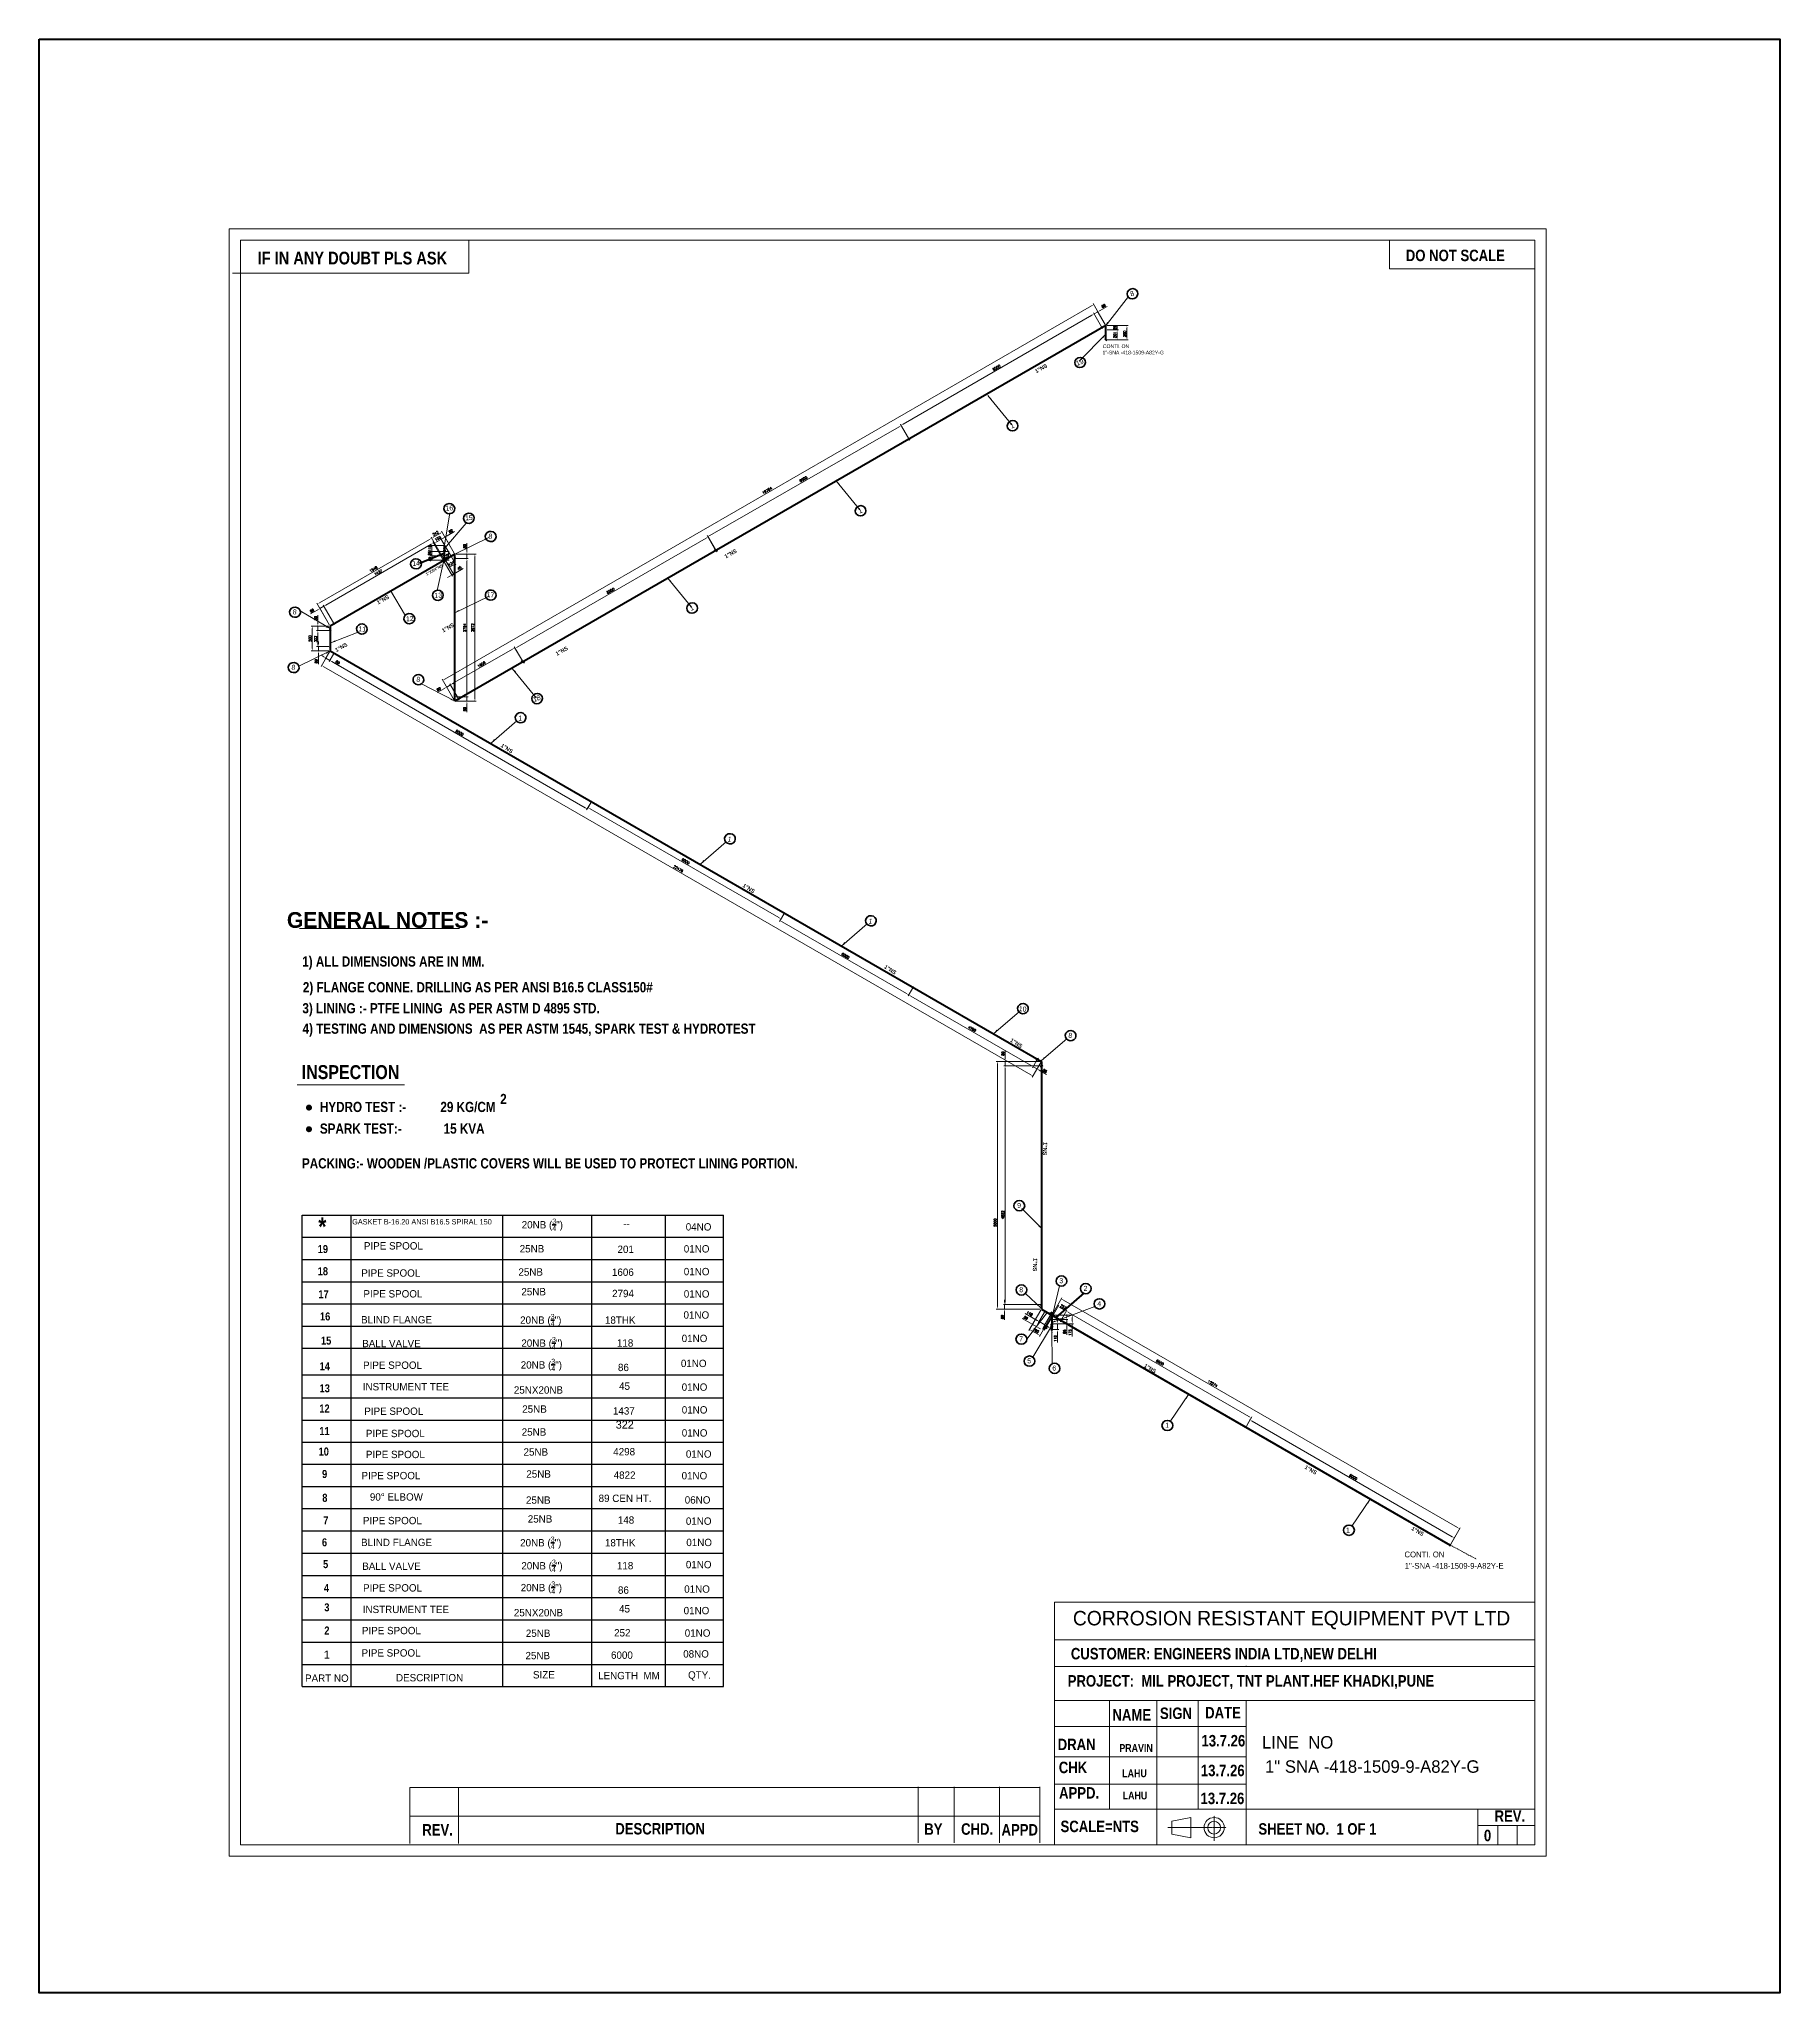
# Model space of a CAD drawing. Extents: x 111418 to 267280, y -151895 to -98368.
# Drawn here: x 232133 to 267280, y -137823 to -98368 of the extents above; entities that cross this region are included whole.
import ezdxf

# ---------------------------------------------------------------- set-up
doc = ezdxf.new("R2010")
doc.units = 0
doc.header["$MEASUREMENT"] = 0
doc.linetypes.add('CENTER', pattern=[2, 1.25, -0.25, 0.25, -0.25])
doc.linetypes.add('HIDDEN', pattern=[0.375, 0.25, -0.125])
doc.layers.get('0').update_dxf_attribs({"lineweight": 5})
doc.layers.get('DEFPOINTS').update_dxf_attribs({"lineweight": 5})
doc.layers.add('TEXT', color=4, linetype='Continuous', lineweight=5)
doc.styles.add('CHEM', font='isocp.shx')
doc.styles.add('MtXpl_Arial_Narrow', font='ARIALNB.TTF')
doc.styles.add('romans', font='romans.shx')
doc.styles.get("Standard").update_dxf_attribs({"font": 'romans.shx'})
doc.dimstyles.new('CHEM@123', dxfattribs={"dimscale": 26, "dimtxt": 1, "dimasz": 1, "dimexe": 0.5, "dimexo": 0.5, "dimgap": 0.4, "dimtad": 1, "dimdec": 0, "dimzin": 12, "dimdsep": 46, "dimtxsty": 'CHEM', "dimcen": 0.09, "dimclrd": 251, "dimclre": 251, "dimclrt": 3, "dimadec": 1, "dimazin": 2, "dimtfac": 1, "dimtdec": 0, "dimtmove": 0, "dimatfit": 3, "dimfxl": 0.18, "dimtolj": 1, "dimtzin": 0, "dimlwd": -1, "dimlwe": -1, "dimarcsym": 0})

msp = doc.modelspace()

# ---------------------------------------------------------------- texts
at = {"color": 7, "style": 'MtXpl_Arial_Narrow'}
for s, height, p in [('IF IN ANY DOUBT PLS ASK', 256.875, (236546.1, -102918.6)), ('DO NOT SCALE', 231.187, (259727.2, -102852.6)), ('HYDRO TEST :-', 205.928, (237802.1, -120035)), ('29 KG/CM', 205.93, (240234.9, -120035)), ('2', 205.9, (241441.9, -119874.9)), ('SPARK TEST:-', 205.928, (237802.1, -120472.2)), (' 15 KVA', 205.93, (240234.9, -120472.2))]:
    msp.add_text(s, height=height, dxfattribs=at).set_placement(p)
for s, height, rotation, p in [('1"NS', 79.53, 29.4104, (252267.3, -105118)), ('1"NS', 79.53, 29.4104, (245998.4, -108857.4)), ('1"X3/4"NS', 55.67, 29.4104, (239959, -109203.8)), ('1"NS', 79.53, 29.4104, (238978.6, -109787.3)), ('1"NS', 79.53, 29.4104, (240291.6, -110353.1)), ('1"NS', 79.53, 29.4104, (238136.8, -110748.5)), ('1"NS', 79.53, 29.4104, (242589.1, -110823.3)), ('1"NS', 79.53, 327.57059, (241444.8, -112653.8)), ('1"NS', 79.53, 327.57059, (246327.9, -115479.9)), ('1"NS', 79.53, 327.57059, (249186.1, -117122.7)), ('1"NS', 79.53, 327.57059, (251730.5, -118605.5)), ('1"NS', 79.53, 266.96013, (252410.6, -120641.1)), ('1"NS', 79.53, 266.96013, (252209.5, -122983.2)), ('1"NS', 79.53, 329.89655, (254430.8, -125181.5)), ('1"NS', 79.53, 329.89655, (257674.8, -127229.2)), ('1"NS', 79.53, 329.89655, (259830.5, -128467.4))]:
    msp.add_text(s, height=height, rotation=rotation, dxfattribs=at).set_placement(p)
at = {"color": 0, "style": 'MtXpl_Arial_Narrow'}
msp.add_text('INSPECTION', height=281.34, dxfattribs=at).set_placement((237436.1, -119369.8))
at = {"color": 3, "char_height": 100.549, "width": 222.413, "attachment_point": 5}
for s, insert, rotation in [('\\pt100.54872;{\\fMS PGothic|b0|i0|c0|p34;8}', (254200.7, -103509.4), 21.36816), ('\\pt100.54872;{\\fMS PGothic|b0|i0|c0|p34;19}', (253143.6, -104896.3), 21.36816), ('\\pt100.54872;{\\fMS PGothic|b0|i0|c0|p34;1}', (251781.4, -106173.4), 21.36816), ('\\pt100.54872;{\\fMS PGothic|b0|i0|c0|p34;16}', (240416, -107839.5), 3.3679), ('\\pt100.54872;{\\fMS PGothic|b0|i0|c0|p34;15}', (240810.9, -108034.3), 3.3679), ('\\pt100.54872;{\\fMS PGothic|b0|i0|c0|p34;1}', (248712.8, -107890.8), 21.36816), ('\\pt100.54872;{\\fMS PGothic|b0|i0|c0|p34;8}', (241245.9, -108407), 354.94673), ('\\pt100.54872;{\\fMS PGothic|b0|i0|c0|p34;14}', (239744.3, -108954.4), 3.3679), ('\\pt100.54872;{\\fMS PGothic|b0|i0|c0|p34;13}', (240194, -109599.8), 3.3679), ('\\pt100.54872;{\\fMS PGothic|b0|i0|c0|p34;17}', (241246.9, -109590.7), 354.94673), ('\\pt100.54872;{\\fMS PGothic|b0|i0|c0|p34;8}', (237293.6, -109936.9), 354.94673), ('\\pt100.54872;{\\fMS PGothic|b0|i0|c0|p34;12}', (239616.8, -110071.7), 3.3679), ('\\pt100.54872;{\\fMS PGothic|b0|i0|c0|p34;1}', (245311, -109855.4), 21.36816), ('\\pt100.54872;{\\fMS PGothic|b0|i0|c0|p34;11}', (238659, -110281.3), 354.94673), ('\\pt100.54872;{\\fMS PGothic|b0|i0|c0|p34;8}', (237268.8, -111054), 354.94673), ('\\pt100.54872;{\\fMS PGothic|b0|i0|c0|p34;8}', (239787.4, -111298.1), 354.94673), ('\\pt100.54872;{\\fMS PGothic|b0|i0|c0|p34;18}', (242180.3, -111684), 21.36816), ('\\pt100.54872;{\\fMS PGothic|b0|i0|c0|p34;1}', (241848.1, -112080.7), 354.94673), ('\\pt100.54872;{\\fMS PGothic|b0|i0|c0|p34;1}', (246075.8, -114524.9), 354.94673), ('\\pt100.54872;{\\fMS PGothic|b0|i0|c0|p34;1}', (248921.7, -116181.3), 354.94673), ('\\pt100.54872;{\\fMS PGothic|b0|i0|c0|p34;10}', (251991.3, -117954), 354.94673), ('\\pt100.54872;{\\fMS PGothic|b0|i0|c0|p34;8}', (252953.2, -118487.7), 354.94673)]:
    msp.add_mtext(s, dxfattribs=dict(at, insert=insert, rotation=rotation))
at = {"color": 3, "lineweight": 20, "attachment_point": 5}
for s, insert, char_height in [(' {\\fLeelawadee UI Semilight|b0|i0|c0|p34; CONTI. ON  }', (253836.6, -104571.9), 74.573), (' {\\fLeelawadee UI Semilight|b0|i0|c0|p34;1"-SNA -418-1509-A82Y-G}', (254197.3, -104699.2), 74.573), (' {\\fLeelawadee UI Semilight|b0|i0|c0|p34; CONTI. ON  }', (260041.2, -128969.6), 116.521), (' {\\fLeelawadee UI Semilight|b0|i0|c0|p34;1"-SNA -418-1509-9-A82Y-E}', (260664.5, -129199.8), 116.521), (' {\\fLeelawadee UI Semilight|b0|i0|c0|p34; LINE  NO}', (257409.3, -132763.6), 251.685), (' {\\fLeelawadee UI Semilight|b0|i0|c0|p34;1" SNA -418-1509-9-A82Y-G}', (258962.8, -133253.2), 251.685)]:
    msp.add_mtext(s, dxfattribs=dict(at, insert=insert, char_height=char_height))
at = {"insert": (239169.8, -116159), "char_height": 318.293, "attachment_point": 5, "style": 'romans'}
msp.add_mtext('\\A1;{\\f@HP Simplified Hans Light|b1|i0|c0|p34;GENERAL NOTES :-}', dxfattribs=at)
at = {"color": 7, "attachment_point": 5, "style": 'MtXpl_Arial_Narrow'}
for s, insert, char_height in [('\\A1;1) ALL DIMENSIONS ARE IN MM.', (239286.6, -117025.3), 205.928), ('\\A1;2) FLANGE CONNE. DRILLING AS PER ANSI B16.5 CLASS150#', (240990.5, -117545.6), 205.928), ('\\A1;3) LINING :- PTFE LINING  AS PER ASTM D 4895 STD.', (240450.2, -117969.7), 205.928), ('\\A1;4) TESTING AND DIMENSIONS  AS PER ASTM 1545, SPARK TEST & HYDROTEST  ', (242026, -118381.8), 205.928), ('\\A1;  PACKING:- WOODEN /PLASTIC COVERS WILL BE USED TO PROTECT LINING PORTION.', (242379.6, -121073.7), 205.928), ('CUSTOMER: ENGINEERS INDIA LTD,NEW DELHI  ', (256053.8, -130998), 231.187), ('PROJECT:  MIL PROJECT, TNT PLANT.HEF KHADKI,PUNE', (256600.3, -131547.5), 231.187), ('NAME', (254194.5, -132207.8), 231.19), ('SIGN', (255087, -132177.5), 231.19), ('DATE', (256036.4, -132164.1), 231.19), ('DRAN', (253080.8, -132804.8), 231.19), ('PRAVIN', (254280.6, -132876.8), 156.13), ('13.7.26', (256043.4, -132731.8), 231.19), ('CHK', (253007.5, -133271.2), 231.19), ('LAHU', (254249, -133389.5), 156.13), ('13.7.26', (256031.1, -133332.5), 231.19), ('APPD.', (253130.5, -133783.1), 231.19), ('LAHU', (254259.1, -133838.2), 156.13), ('13.7.26', (256025, -133896.4), 231.19), ('REV.', (261827.8, -134252.4), 231.19), ('REV.', (240178.4, -134528.5), 231.19), ('DESCRIPTION', (244671.1, -134509), 231.187), ('BY', (250188.5, -134515), 231.19), ('CHD.', (251071.4, -134515), 231.19), ('APPD', (251931.9, -134528.5), 231.19), ('SCALE=NTS', (253547, -134461.6), 231.19), ('0', (261377.8, -134645.2), 231.2)]:
    msp.add_mtext(s, dxfattribs=dict(at, insert=insert, char_height=char_height))
at = {"color": 3, "char_height": 100.549, "width": 222.413, "attachment_point": 5}
for s, insert in [('\\pt100.54872;{\\fMS PGothic|b0|i0|c0|p34;9}', (251918.2, -121921)), ('\\pt100.54872;{\\fMS PGothic|b0|i0|c0|p34;3}', (252769.9, -123442)), ('\\pt100.54872;{\\fMS PGothic|b0|i0|c0|p34;8}', (251961.8, -123623.2)), ('\\pt100.54872;{\\fMS PGothic|b0|i0|c0|p34;2}', (253260.1, -123595.8)), ('\\pt100.54872;{\\fMS PGothic|b0|i0|c0|p34;4}', (253537, -123905)), ('\\pt100.54872;{\\fMS PGothic|b0|i0|c0|p34;7}', (251960.1, -124615.4)), ('\\pt100.54872;{\\fMS PGothic|b0|i0|c0|p34;5}', (252123.5, -125059.3)), ('\\pt100.54872;{\\fMS PGothic|b0|i0|c0|p34;6}', (252629.6, -125205.7)), ('\\pt100.54872;{\\fMS PGothic|b0|i0|c0|p34;1}', (254908.3, -126360.8))]:
    msp.add_mtext(s, dxfattribs=dict(at, insert=insert))
at = {"color": 7, "lineweight": 35, "attachment_point": 5, "style": 'MtXpl_Arial_Narrow'}
for s, insert, char_height in [('*', (237851.6, -122347.1), 365), ('{\\fMS UI Gothic|b0|i0|c0|p34;PIPE SPOOL }', (239286.2, -122737.9), 148.327), ('19', (237862.1, -122802.5), 162.23), ('{\\fMS UI Gothic|b0|i0|c0|p34;01NO}', (245408.4, -122798.3), 148.327), ('18', (237862.1, -123250.4), 162.23), ('{\\fMS UI Gothic|b0|i0|c0|p34;PIPE SPOOL }', (239234, -123286.5), 148.327), ('{\\fMS UI Gothic|b0|i0|c0|p34;01NO}', (245408.4, -123257.6), 148.327), ('17', (237875.7, -123713.8), 162.23), ('{\\fMS UI Gothic|b0|i0|c0|p34;PIPE SPOOL }', (239276.7, -123706.6), 148.327), ('{\\fMS UI Gothic|b0|i0|c0|p34;01NO}', (245408.4, -123709.1), 148.327), ('16', (237908, -124163.5), 162.23), ('{\\fMS UI Gothic|b0|i0|c0|p34;BLIND FLANGE}', (239349.7, -124230), 148.327), ('{\\fMS UI Gothic|b0|i0|c0|p34;01NO}', (245403.1, -124134.2), 148.327), ('15', (237927.9, -124652.3), 162.23), ('{\\fMS UI Gothic|b0|i0|c0|p34;BALL VALVE }', (239247.1, -124709.6), 148.327), ('{\\fMS UI Gothic|b0|i0|c0|p34;01NO}', (245365.9, -124607.2), 148.327), ('{\\fMS UI Gothic|b0|i0|c0|p34;01NO}', (245349.9, -125112), 148.327), ('14', (237901.1, -125167.7), 162.23), ('13', (237899.5, -125615.2), 162.23), ('{\\fMS UI Gothic|b0|i0|c0|p34;01NO}', (245365.9, -125590.3), 148.327), ('12', (237895.6, -126021.6), 162.23), ('{\\fMS UI Gothic|b0|i0|c0|p34;PIPE SPOOL }', (239293.6, -126076.8), 148.327), ('{\\fMS UI Gothic|b0|i0|c0|p34;01NO}', (245367.4, -126049.8), 148.327), ('11', (237895.5, -126477.7), 162.23), ('{\\fMS UI Gothic|b0|i0|c0|p34;PIPE SPOOL }', (239325.5, -126527.3), 148.327), ('{\\fMS UI Gothic|b0|i0|c0|p34;01NO}', (245367.4, -126515.2), 148.327), ('10', (237880.5, -126892.4), 162.23), ('{\\fMS UI Gothic|b0|i0|c0|p34;PIPE SPOOL }', (239326, -126950.4), 148.327), ('{\\fMS UI Gothic|b0|i0|c0|p34;01NO}', (245450.6, -126941.4), 148.327), ('9', (237898, -127345.5), 162.2), ('{\\fMS UI Gothic|b0|i0|c0|p34;PIPE SPOOL }', (239236.8, -127377.6), 148.327), ('{\\fMS UI Gothic|b0|i0|c0|p34;01NO}', (245364.2, -127379.5), 148.327), ('8', (237902.3, -127825.7), 162.2), ('7', (237923.3, -128277.6), 162.2), ('{\\fMS UI Gothic|b0|i0|c0|p34;PIPE SPOOL }', (239265.9, -128285.4), 148.327), ('{\\fMS UI Gothic|b0|i0|c0|p34;01NO}', (245450.6, -128296.7), 148.327), ('6', (237895.8, -128724.9), 162.2), ('{\\fMS UI Gothic|b0|i0|c0|p34;BLIND FLANGE}', (239349.7, -128726.4), 148.327), ('{\\fMS UI Gothic|b0|i0|c0|p34;01NO}', (245459.4, -128727.1), 148.327), ('5', (237917.7, -129164.7), 162.2), ('{\\fMS UI Gothic|b0|i0|c0|p34;BALL VALVE }', (239247.1, -129205.9), 148.327), ('{\\fMS UI Gothic|b0|i0|c0|p34;01NO}', (245450.6, -129174.5), 148.327), ('4', (237934.3, -129645.1), 162.2), ('3', (237942.9, -130037.5), 162.2), ('2', (237942.9, -130505.2), 162.2), ('{\\fMS UI Gothic|b0|i0|c0|p34;PIPE SPOOL }', (239246.2, -130506.5), 148.327), ('{\\fSansSerif|b0|i0|c2|p2;1}', (237942.9, -130992.2), 162.233), ('{\\fMS UI Gothic|b0|i0|c0|p34;PIPE SPOOL }', (239238.8, -130957.7), 148.327), ('{\\fMS UI Gothic|b0|i0|c0|p34;SIZE}', (242324.7, -131399.8), 148.327), ('{\\fMS UI Gothic|b0|i0|c238|p34;QTY.}', (245466.7, -131423.4), 148.327)]:
    msp.add_mtext(s, dxfattribs=dict(at, insert=insert, char_height=char_height))
at = {"color": 4, "lineweight": 35, "attachment_point": 5, "style": 'MtXpl_Arial_Narrow'}
for s, insert, char_height in [('{\\fMS UI Gothic|b0|i0|c0|p34;GASKET B-16.20 ANSI B16.5 SPIRAL 150}', (239863.2, -122252.1), 106.796), ('{\\fMS UI Gothic|b0|i0|c0|p34;04NO}', (245447.5, -122354.4), 148.327)]:
    msp.add_mtext(s, dxfattribs=dict(at, insert=insert, char_height=char_height))
at = {"color": 4, "lineweight": 35, "char_height": 148.327, "attachment_point": 5, "style": 'MtXpl_Arial_Narrow'}
for s, insert, width in [('\\A1;{\\fMS UI Gothic|b0|i0|c0|p34;20NB (\\H0.7x;\\S3/4;\\H1.42857x;")}', (242293.4, -122311.7), 1572.957), ('{\\fMS UI Gothic|b0|i0|c0|p34;1606}', (243919.3, -123270), 1849.469), ('{\\fMS UI Gothic|b0|i0|c0|p34;2794}', (243922.3, -123700.2), 1849.469)]:
    msp.add_mtext(s, dxfattribs=dict(at, insert=insert, width=width))
at = {"color": 7, "lineweight": 35, "attachment_point": 5, "style": 'MtXpl_Arial_Narrow'}
for s, insert, char_height, width in [('{\\fMS UI Gothic|b0|i0|c0|p34;--}', (243995.3, -122291.7), 148.327, 1849.469), ('{\\fMS UI Gothic|b0|i0|c0|p34;25NB}', (242084.2, -122796.6), 148.327, 296.316), ('{\\fMS UI Gothic|b0|i0|c0|p34;201}', (243976.9, -122807.2), 148.327, 1849.469), ('{\\fMS UI Gothic|b0|i0|c0|p34;25NB}', (242058.5, -123265.8), 148.327, 296.316), ('{\\fMS UI Gothic|b0|i0|c0|p34;25NB}', (242118.4, -123663.4), 148.327, 296.316), ('\\A1;{\\fMS UI Gothic|b0|i0|c0|p34;20NB (\\H0.7x;\\S3/4;\\H1.42857x;")}', (242261.4, -124235.9), 148.327, 1572.957), ('{\\fMS UI Gothic|b0|i0|c0|p34;18THK}', (243865.8, -124237.3), 148.327, 296.316), ('\\A1;{\\fMS UI Gothic|b0|i0|c0|p34;20NB (\\H0.7x;\\S3/4;\\H1.42857x;")}', (242286.2, -124701.2), 148.327, 1572.957), ('{\\fMS UI Gothic|b0|i0|c0|p34;118}', (243964.3, -124699.5), 148.327, 1849.469), ('\\A1;{\\fMS UI Gothic|b0|i0|c0|p34;20NB (\\H0.7x;\\S3/4;\\H1.42857x;")}', (242273.8, -125141.7), 148.327, 1572.957), ('{\\fMS UI Gothic|b0|i0|c0|p34;25NB}', (242135.3, -126033.6), 148.327, 296.316), ('{\\fMS UI Gothic|b0|i0|c0|p34;1437}', (243939.1, -126070.5), 148.327, 1849.469), ('{\\fMS UI Gothic|b0|i0|c0|p34;25NB}', (242125.1, -126496.8), 148.327, 296.316), ('{\\fMS UI Gothic|b0|i0|c0|p34; 322}', (243957.1, -126347.8), 163.16, 325.947), ('{\\fMS UI Gothic|b0|i0|c0|p34;25NB}', (242161.9, -126900.2), 148.327, 296.316), ('{\\fMS UI Gothic|b0|i0|c0|p34;4298}', (243945.6, -126894.6), 148.327, 296.316), ('{\\fMS UI Gothic|b0|i0|c0|p34;25NB}', (242217.9, -127344.5), 148.327, 296.316), ('{\\fMS UI Gothic|b0|i0|c0|p34;4822}', (243953.9, -127367.5), 148.327, 1849.469), ('{\\fMS UI Gothic|b0|i0|c0|p34;25NB}', (242247, -128252.2), 148.327, 296.316), ('{\\fMS UI Gothic|b0|i0|c0|p34;148}', (243983.1, -128275.3), 148.327, 1849.469), ('\\A1;{\\fMS UI Gothic|b0|i0|c0|p34;20NB (\\H0.7x;\\S3/4;\\H1.42857x;")}', (242261.4, -128732.3), 148.327, 1572.957), ('{\\fMS UI Gothic|b0|i0|c0|p34;18THK}', (243865.8, -128733.7), 148.327, 296.316), ('\\A1;{\\fMS UI Gothic|b0|i0|c0|p34;20NB (\\H0.7x;\\S3/4;\\H1.42857x;")}', (242286.2, -129197.6), 148.327, 1572.957), ('{\\fMS UI Gothic|b0|i0|c0|p34;118}', (243964.3, -129195.8), 148.327, 1849.469), ('\\A1;{\\fMS UI Gothic|b0|i0|c0|p34;20NB (\\H0.7x;\\S3/4;\\H1.42857x;")}', (242273.8, -129638.1), 148.327, 1572.957), ('{\\fMS UI Gothic|b0|i0|c0|p34;25NB}', (242208, -130560.9), 148.327, 296.316), ('{\\fMS UI Gothic|b0|i0|c0|p34;252}', (243907.7, -130551.8), 148.327, 296.316), ('{\\fMS UI Gothic|b0|i0|c0|p34;25NB}', (242200.6, -131012.1), 148.327, 296.316)]:
    msp.add_mtext(s, dxfattribs=dict(at, insert=insert, char_height=char_height, width=width))
at = {"color": 3, "lineweight": 35, "char_height": 148.327, "attachment_point": 5, "style": 'MtXpl_Arial_Narrow'}
for s, insert in [('{\\fMS UI Gothic|b0|i0|c0|p34;PIPE SPOOL }', (239269.1, -125147.9)), ('{\\fMS UI Gothic|b0|i0|c0|p34;INSTRUMENT TEE}', (239538.6, -125583.1)), ('{\\fMS UI Gothic|b0|i0|c0|p34;90%%D ELBOW}', (239347.2, -127809)), ('{\\fMS UI Gothic|b0|i0|c0|p34;06NO}', (245427.8, -127868.5)), ('{\\fMS UI Gothic|b0|i0|c0|p34;PIPE SPOOL }', (239269.1, -129644.2)), ('{\\fMS UI Gothic|b0|i0|c0|p34;01NO}', (245417, -129668.5)), ('{\\fMS UI Gothic|b0|i0|c0|p34;INSTRUMENT TEE}', (239538.6, -130079.5)), ('{\\fMS UI Gothic|b0|i0|c0|p34;01NO}', (245405.5, -130103.3)), ('{\\fMS UI Gothic|b0|i0|c0|p34;01NO}', (245427.6, -130556.8)), ('{\\fMS UI Gothic|b0|i0|c0|p34;08NO}', (245396.6, -130977.9))]:
    msp.add_mtext(s, dxfattribs=dict(at, insert=insert))
for s, insert, width in [('{\\fMS UI Gothic|b0|i0|c0|p34;86}', (243930.6, -125193.2), 296.316), ('{\\fMS UI Gothic|b0|i0|c0|p34;25NX20NB }', (242214.9, -125648.6), 296.316), ('{\\fMS UI Gothic|b0|i0|c0|p34;45}', (243952.8, -125571.4), 296.316), ('{\\fMS UI Gothic|b0|i0|c0|p34;25NB}', (242211.7, -127871.4), 296.316), ('{\\fMS UI Gothic|b0|i0|c0|p34;89 CEN HT.}', (243964.1, -127835.9), 1635.1), ('{\\fMS UI Gothic|b0|i0|c0|p34;86}', (243930.6, -129689.6), 296.316), ('{\\fMS UI Gothic|b0|i0|c0|p34;25NX20NB }', (242214.9, -130144.9), 296.316), ('{\\fMS UI Gothic|b0|i0|c0|p34;45}', (243952.8, -130067.7), 296.316), ('\\pt148.32731;{\\fMS UI Gothic|b0|i0|c0|p34;6000}', (243900.3, -131003), 296.316)]:
    msp.add_mtext(s, dxfattribs=dict(at, insert=insert, width=width))
at = {"color": 3, "insert": (258524.7, -128476.6), "char_height": 100.549, "attachment_point": 5}
msp.add_mtext('\\pt100.54872; {\\fMS PGothic|b0|i0|c0|p34;1}', dxfattribs=at)
at = {"color": 4, "lineweight": 20, "insert": (257420.4, -130294.9), "char_height": 291.302, "attachment_point": 5}
msp.add_mtext('{\\fMS UI Gothic|b0|i0|c0|p34;CORROSION RESISTANT EQUIPMENT PVT LTD}', dxfattribs=at)
at = {"color": 7, "lineweight": 25, "char_height": 148.327, "attachment_point": 5, "style": 'MtXpl_Arial_Narrow'}
for s, insert in [('{\\fMS UI Gothic|b0|i0|c0|p34;DESCRIPTION}', (240016.5, -131458.7)), ('{\\fMS UI Gothic|b0|i0|c0|p34;LENGTH  MM}', (244042.3, -131415.8)), ('{\\fMS UI Gothic|b0|i0|c0|p34;PART NO}', (237942.9, -131467.8))]:
    msp.add_mtext(s, dxfattribs=dict(at, insert=insert))
at = {"color": 7, "insert": (257943, -134513.1), "char_height": 231.187, "width": 2387.395, "attachment_point": 5, "style": 'MtXpl_Arial_Narrow'}
msp.add_mtext('SHEET NO.  1 OF 1', dxfattribs=at)

# ---------------------------------------------------------------- blocks, each defined once
blk = doc.blocks.new('*D972')
at = {"layer": 'DEFPOINTS', "color": 0, "lineweight": 50, "ltscale": 100, "transparency": 16777216}
for p in [(253670, -104153), (253670, -104242), (253898, -104242)]:
    blk.add_point(p, dxfattribs=at)
at = {"layer": 'TEXT', "color": 2, "ltscale": 100, "transparency": 16777216}
for p, q in [((253695, -104153), (253923, -104153)), ((253898, -104153), (253898, -104242)), ((253695, -104242), (253923, -104242))]:
    blk.add_line(p, q, dxfattribs=at)
at = {"layer": 'TEXT', "color": 0, "lineweight": 50, "ltscale": 100, "transparency": 16777216, "insert": (253853, -104191), "char_height": 50, "attachment_point": 5, "rotation": 90, "style": 'romans'}
blk.add_mtext('\\A1;89', dxfattribs=at)
blk = doc.blocks.new('*D973')
at = {"layer": 'DEFPOINTS', "color": 0, "lineweight": 50, "ltscale": 100, "transparency": 16777216}
for p in [(253510, -103876), (253670, -104153), (253593, -104197)]:
    blk.add_point(p, dxfattribs=at)
at = {"layer": 'TEXT', "color": 2, "ltscale": 100, "transparency": 16777216}
for p, q in [((253390, -103945), (253347, -103970)), ((253581, -104176), (253421, -103899)), ((253433, -103920), (253510, -103876)), ((253658, -104131), (253498, -103854)), ((253554, -103851), (253700, -103766))]:
    blk.add_line(p, q, dxfattribs=at)
at = {"layer": 'TEXT', "color": 2, "lineweight": 50, "ltscale": 100, "transparency": 16777216}
for points in [[(253386, -103938), (253394, -103952), (253433, -103920)], [(253550, -103843), (253558, -103858), (253510, -103876)]]:
    blk.add_solid(points, dxfattribs=at)
at = {"layer": 'TEXT', "color": 0, "lineweight": 50, "ltscale": 100, "transparency": 16777216, "insert": (253626, -103757), "char_height": 50, "attachment_point": 5, "rotation": 30, "style": 'romans'}
blk.add_mtext('\\A1;89', dxfattribs=at)
blk = doc.blocks.new('*D974')
at = {"layer": 'DEFPOINTS', "color": 0, "lineweight": 50, "ltscale": 100, "transparency": 16777216}
for p in [(253670, -104153), (240283, -111317), (240528, -111741)]:
    blk.add_point(p, dxfattribs=at)
at = {"layer": 'TEXT', "color": 2, "ltscale": 100, "transparency": 16777216}
for p, q in [((253382, -103754), (240326, -111292)), ((253658, -104131), (253413, -103707)), ((240515, -111719), (240270, -111295))]:
    blk.add_line(p, q, dxfattribs=at)
at = {"layer": 'TEXT', "color": 2, "lineweight": 50, "ltscale": 100, "transparency": 16777216}
for points in [[(253378, -103746), (253386, -103761), (253426, -103729)], [(240322, -111284), (240330, -111299), (240283, -111317)]]:
    blk.add_solid(points, dxfattribs=at)
at = {"layer": 'TEXT', "color": 0, "lineweight": 50, "ltscale": 100, "transparency": 16777216, "insert": (246832, -107484), "char_height": 50, "attachment_point": 5, "rotation": 30, "style": 'romans'}
blk.add_mtext('\\A1;19784', dxfattribs=at)
blk = doc.blocks.new('*D975')
at = {"layer": 'DEFPOINTS', "color": 0, "lineweight": 50, "ltscale": 100, "transparency": 16777216}
for p in [(241902, -110947), (240439, -111409), (240605, -111696)]:
    blk.add_point(p, dxfattribs=at)
at = {"layer": 'TEXT', "color": 2, "ltscale": 100, "transparency": 16777216}
for p, q in [((241693, -110685), (240482, -111384)), ((241890, -110926), (241724, -110639)), ((240592, -111675), (240427, -111388))]:
    blk.add_line(p, q, dxfattribs=at)
at = {"layer": 'TEXT', "color": 2, "lineweight": 50, "ltscale": 100, "transparency": 16777216}
for points in [[(241689, -110678), (241697, -110693), (241736, -110660)], [(240478, -111377), (240487, -111392), (240439, -111409)]]:
    blk.add_solid(points, dxfattribs=at)
at = {"layer": 'TEXT', "color": 0, "lineweight": 50, "ltscale": 100, "transparency": 16777216, "insert": (241065, -110996), "char_height": 50, "attachment_point": 5, "rotation": 30, "style": 'romans'}
blk.add_mtext('\\A1;1606', dxfattribs=at)
blk = doc.blocks.new('*D976')
at = {"layer": 'DEFPOINTS', "color": 0, "lineweight": 50, "ltscale": 100, "transparency": 16777216}
for p in [(240363, -111455), (240528, -111741), (240605, -111696)]:
    blk.add_point(p, dxfattribs=at)
at = {"layer": 'TEXT', "color": 2, "ltscale": 100, "transparency": 16777216}
for p, q in [((240319, -111480), (240173, -111564)), ((240515, -111719), (240350, -111433)), ((240440, -111410), (240363, -111455)), ((240592, -111675), (240427, -111389)), ((240483, -111385), (240526, -111360))]:
    blk.add_line(p, q, dxfattribs=at)
at = {"layer": 'TEXT', "color": 2, "lineweight": 50, "ltscale": 100, "transparency": 16777216}
for points in [[(240315, -111472), (240323, -111487), (240363, -111455)], [(240479, -111378), (240487, -111392), (240440, -111410)]]:
    blk.add_solid(points, dxfattribs=at)
at = {"layer": 'TEXT', "color": 0, "lineweight": 50, "ltscale": 100, "transparency": 16777216, "insert": (240202, -111495), "char_height": 50, "attachment_point": 5, "rotation": 30, "style": 'romans'}
blk.add_mtext('\\A1;89', dxfattribs=at)
blk = doc.blocks.new('*D977')
at = {"layer": 'DEFPOINTS', "color": 0, "lineweight": 50, "ltscale": 100, "transparency": 16777216}
for p in [(245641, -108423), (245799, -108697), (241902, -110947)]:
    blk.add_point(p, dxfattribs=at)
at = {"layer": 'TEXT', "color": 2, "ltscale": 100, "transparency": 16777216}
for p, q in [((241787, -110648), (245598, -108448)), ((245787, -108676), (245629, -108402)), ((241890, -110926), (241731, -110652))]:
    blk.add_line(p, q, dxfattribs=at)
at = {"layer": 'TEXT', "color": 2, "lineweight": 50, "ltscale": 100, "transparency": 16777216}
for points in [[(245594, -108441), (245602, -108456), (245641, -108423)], [(241783, -110641), (241791, -110656), (241744, -110673)]]:
    blk.add_solid(points, dxfattribs=at)
at = {"layer": 'TEXT', "color": 0, "lineweight": 50, "ltscale": 100, "transparency": 16777216, "insert": (243670, -109509), "char_height": 50, "attachment_point": 5, "rotation": 30, "style": 'romans'}
blk.add_mtext('\\A1;6000', dxfattribs=at)
blk = doc.blocks.new('*D993')
at = {"layer": 'DEFPOINTS', "color": 0, "lineweight": 50, "ltscale": 100, "transparency": 16777216}
for p in [(249539, -106173), (249696, -106447), (245789, -108691)]:
    blk.add_point(p, dxfattribs=at)
at = {"layer": 'TEXT', "color": 2, "ltscale": 100, "transparency": 16777216}
for p, q in [((245674, -108392), (249495, -106198)), ((249684, -106426), (249526, -106151)), ((245776, -108669), (245619, -108395))]:
    blk.add_line(p, q, dxfattribs=at)
at = {"layer": 'TEXT', "color": 2, "lineweight": 50, "ltscale": 100, "transparency": 16777216}
for points in [[(249491, -106191), (249500, -106205), (249539, -106173)], [(245670, -108385), (245679, -108399), (245631, -108417)]]:
    blk.add_solid(points, dxfattribs=at)
at = {"layer": 'TEXT', "color": 0, "lineweight": 50, "ltscale": 100, "transparency": 16777216, "insert": (247563, -107256), "char_height": 50, "attachment_point": 5, "rotation": 29.8654, "style": 'romans'}
blk.add_mtext('\\A1;6000', dxfattribs=at)
blk = doc.blocks.new('*D994')
at = {"layer": 'DEFPOINTS', "color": 0, "lineweight": 50, "ltscale": 100, "transparency": 16777216}
for p in [(253433, -103919), (253593, -104197), (249696, -106447)]:
    blk.add_point(p, dxfattribs=at)
at = {"layer": 'TEXT', "color": 2, "ltscale": 100, "transparency": 16777216}
for p, q in [((249579, -106144), (253389, -103944)), ((253581, -104176), (253420, -103897)), ((249684, -106426), (249523, -106147))]:
    blk.add_line(p, q, dxfattribs=at)
at = {"layer": 'TEXT', "color": 2, "lineweight": 50, "ltscale": 100, "transparency": 16777216}
for points in [[(253385, -103937), (253394, -103951), (253433, -103919)], [(249575, -106137), (249583, -106151), (249536, -106169)]]:
    blk.add_solid(points, dxfattribs=at)
at = {"layer": 'TEXT', "color": 0, "lineweight": 50, "ltscale": 100, "transparency": 16777216, "insert": (251462, -105005), "char_height": 50, "attachment_point": 5, "rotation": 30, "style": 'romans'}
blk.add_mtext('\\A1;6000', dxfattribs=at)
blk = doc.blocks.new('*D995')
at = {"layer": 'DEFPOINTS', "color": 0, "lineweight": 50, "ltscale": 100, "transparency": 16777216}
for p in [(240272, -108326), (240316, -108891), (240528, -108769)]:
    blk.add_point(p, dxfattribs=at)
at = {"layer": 'TEXT', "color": 2, "ltscale": 100, "transparency": 16777216}
for p, q in [((240304, -108869), (240048, -108426)), ((240104, -108423), (240229, -108351)), ((240515, -108747), (240259, -108304))]:
    blk.add_line(p, q, dxfattribs=at)
at = {"layer": 'TEXT', "color": 2, "lineweight": 50, "ltscale": 100, "transparency": 16777216}
for points in [[(240100, -108415), (240108, -108430), (240060, -108448)], [(240224, -108343), (240233, -108358), (240272, -108326)]]:
    blk.add_solid(points, dxfattribs=at)
at = {"layer": 'TEXT', "color": 0, "lineweight": 50, "ltscale": 100, "transparency": 16777216, "insert": (240138, -108351), "char_height": 50, "attachment_point": 5, "rotation": 30, "style": 'romans'}
blk.add_mtext('\\A1;242', dxfattribs=at)
blk = doc.blocks.new('*D996')
at = {"layer": 'DEFPOINTS', "color": 0, "lineweight": 50, "ltscale": 100, "transparency": 16777216}
for p in [(240528, -108769), (240528, -108858), (240771, -108858)]:
    blk.add_point(p, dxfattribs=at)
at = {"layer": 'TEXT', "color": 2, "ltscale": 100, "transparency": 16777216}
for p, q in [((240553, -108769), (240796, -108769)), ((240553, -108858), (240796, -108858)), ((240771, -108719), (240771, -108550)), ((240771, -108858), (240771, -108769)), ((240771, -108908), (240771, -108958))]:
    blk.add_line(p, q, dxfattribs=at)
at = {"layer": 'TEXT', "color": 2, "lineweight": 50, "ltscale": 100, "transparency": 16777216}
for points in [[(240762, -108719), (240779, -108719), (240771, -108769)], [(240762, -108908), (240779, -108908), (240771, -108858)]]:
    blk.add_solid(points, dxfattribs=at)
at = {"layer": 'TEXT', "color": 0, "lineweight": 50, "ltscale": 100, "transparency": 16777216, "insert": (240726, -108609), "char_height": 50, "attachment_point": 5, "rotation": 90, "style": 'romans'}
blk.add_mtext('\\A1;89', dxfattribs=at)
blk = doc.blocks.new('*D997')
at = {"layer": 'DEFPOINTS', "color": 0, "lineweight": 50, "ltscale": 100, "transparency": 16777216}
for p in [(240528, -108769), (240528, -111741), (240931, -111741)]:
    blk.add_point(p, dxfattribs=at)
at = {"layer": 'TEXT', "color": 2, "ltscale": 100, "transparency": 16777216}
for p, q in [((240553, -108769), (240956, -108769)), ((240931, -108819), (240931, -111691)), ((240553, -111741), (240956, -111741))]:
    blk.add_line(p, q, dxfattribs=at)
at = {"layer": 'TEXT', "color": 2, "lineweight": 50, "ltscale": 100, "transparency": 16777216}
for points in [[(240923, -108819), (240940, -108819), (240931, -108769)], [(240923, -111691), (240940, -111691), (240931, -111741)]]:
    blk.add_solid(points, dxfattribs=at)
at = {"layer": 'TEXT', "color": 0, "lineweight": 50, "ltscale": 100, "transparency": 16777216, "insert": (240886, -110255), "char_height": 50, "attachment_point": 5, "rotation": 90, "style": 'romans'}
blk.add_mtext('\\A1;2972', dxfattribs=at)
blk = doc.blocks.new('*D998')
at = {"layer": 'DEFPOINTS', "color": 0, "lineweight": 50, "ltscale": 100, "transparency": 16777216}
for p in [(240528, -111652), (240528, -111741), (240771, -111741)]:
    blk.add_point(p, dxfattribs=at)
at = {"layer": 'TEXT', "color": 2, "ltscale": 100, "transparency": 16777216}
for p, q in [((240553, -111652), (240796, -111652)), ((240771, -111602), (240771, -111552)), ((240771, -111652), (240771, -111741)), ((240553, -111741), (240796, -111741)), ((240771, -111791), (240771, -111959))]:
    blk.add_line(p, q, dxfattribs=at)
at = {"layer": 'TEXT', "color": 2, "lineweight": 50, "ltscale": 100, "transparency": 16777216}
for points in [[(240762, -111602), (240779, -111602), (240771, -111652)], [(240762, -111791), (240779, -111791), (240771, -111741)]]:
    blk.add_solid(points, dxfattribs=at)
at = {"layer": 'TEXT', "color": 0, "lineweight": 50, "ltscale": 100, "transparency": 16777216, "insert": (240726, -111900), "char_height": 50, "attachment_point": 5, "rotation": 90, "style": 'romans'}
blk.add_mtext('\\A1;89', dxfattribs=at)
blk = doc.blocks.new('*D999')
at = {"layer": 'DEFPOINTS', "color": 0, "lineweight": 50, "ltscale": 100, "transparency": 16777216}
for p in [(240528, -108858), (240771, -108858), (240528, -111652)]:
    blk.add_point(p, dxfattribs=at)
at = {"layer": 'TEXT', "color": 2, "ltscale": 100, "transparency": 16777216}
for p, q in [((240553, -108858), (240796, -108858)), ((240771, -111602), (240771, -108908)), ((240553, -111652), (240796, -111652))]:
    blk.add_line(p, q, dxfattribs=at)
at = {"layer": 'TEXT', "color": 2, "lineweight": 50, "ltscale": 100, "transparency": 16777216}
for points in [[(240762, -108908), (240779, -108908), (240771, -108858)], [(240762, -111602), (240779, -111602), (240771, -111652)]]:
    blk.add_solid(points, dxfattribs=at)
at = {"layer": 'TEXT', "color": 0, "lineweight": 50, "ltscale": 100, "transparency": 16777216, "insert": (240726, -110255), "char_height": 50, "attachment_point": 5, "rotation": 90, "style": 'romans'}
blk.add_mtext('\\A1;2794', dxfattribs=at)
blk = doc.blocks.new('*D1000')
at = {"layer": 'DEFPOINTS', "color": 0, "lineweight": 50, "ltscale": 100, "transparency": 16777216}
for p in [(240060, -108446), (240316, -108891), (238009, -110223)]:
    blk.add_point(p, dxfattribs=at)
at = {"layer": 'TEXT', "color": 2, "ltscale": 100, "transparency": 16777216}
for p, q in [((237796, -109753), (240016, -108471)), ((240304, -108869), (240047, -108425)), ((237997, -110201), (237740, -109757))]:
    blk.add_line(p, q, dxfattribs=at)
at = {"layer": 'TEXT', "color": 2, "lineweight": 50, "ltscale": 100, "transparency": 16777216}
for points in [[(240012, -108464), (240021, -108478), (240060, -108446)], [(237792, -109746), (237800, -109760), (237753, -109778)]]:
    blk.add_solid(points, dxfattribs=at)
at = {"layer": 'TEXT', "color": 0, "lineweight": 50, "ltscale": 100, "transparency": 16777216, "insert": (238884, -109073), "char_height": 50, "attachment_point": 5, "rotation": 30, "style": 'romans'}
blk.add_mtext('\\A1;1548', dxfattribs=at)
blk = doc.blocks.new('*D1001')
at = {"layer": 'DEFPOINTS', "color": 0, "lineweight": 50, "ltscale": 100, "transparency": 16777216}
for p in [(240329, -108425), (240451, -108813), (240528, -108769)]:
    blk.add_point(p, dxfattribs=at)
at = {"layer": 'TEXT', "color": 2, "ltscale": 100, "transparency": 16777216}
for p, q in [((240209, -108494), (240166, -108519)), ((240438, -108791), (240240, -108447)), ((240252, -108469), (240329, -108425)), ((240515, -108747), (240317, -108403)), ((240372, -108400), (240518, -108315))]:
    blk.add_line(p, q, dxfattribs=at)
at = {"layer": 'TEXT', "color": 2, "lineweight": 50, "ltscale": 100, "transparency": 16777216}
for points in [[(240205, -108487), (240213, -108501), (240252, -108469)], [(240368, -108393), (240377, -108407), (240329, -108425)]]:
    blk.add_solid(points, dxfattribs=at)
at = {"layer": 'TEXT', "color": 0, "lineweight": 50, "ltscale": 100, "transparency": 16777216, "insert": (240444, -108306), "char_height": 50, "attachment_point": 5, "rotation": 30, "style": 'romans'}
blk.add_mtext('\\A1;89', dxfattribs=at)
blk = doc.blocks.new('*D1002')
at = {"layer": 'DEFPOINTS', "color": 0, "lineweight": 50, "ltscale": 100, "transparency": 16777216}
for p in [(253670, -104153), (253670, -104443), (254097, -104443)]:
    blk.add_point(p, dxfattribs=at)
at = {"layer": 'TEXT', "color": 2, "ltscale": 100, "transparency": 16777216}
for p, q in [((253695, -104153), (254122, -104153)), ((253695, -104443), (254122, -104443)), ((254097, -104203), (254097, -104393))]:
    blk.add_line(p, q, dxfattribs=at)
at = {"layer": 'TEXT', "color": 2, "lineweight": 50, "ltscale": 100, "transparency": 16777216}
for points in [[(254089, -104203), (254105, -104203), (254097, -104153)], [(254089, -104393), (254105, -104393), (254097, -104443)]]:
    blk.add_solid(points, dxfattribs=at)
at = {"layer": 'TEXT', "color": 0, "lineweight": 50, "ltscale": 100, "transparency": 16777216, "insert": (254052, -104321), "char_height": 50, "attachment_point": 5, "rotation": 90, "style": 'romans'}
blk.add_mtext('\\A1;290', dxfattribs=at)
blk = doc.blocks.new('*D1003')
at = {"layer": 'DEFPOINTS', "color": 0, "lineweight": 50, "ltscale": 100, "transparency": 16777216}
for p in [(253670, -104242), (253670, -104443), (253898, -104443)]:
    blk.add_point(p, dxfattribs=at)
at = {"layer": 'TEXT', "color": 2, "ltscale": 100, "transparency": 16777216}
for p, q in [((253695, -104242), (253923, -104242)), ((253695, -104443), (253923, -104443)), ((253898, -104292), (253898, -104393))]:
    blk.add_line(p, q, dxfattribs=at)
at = {"layer": 'TEXT', "color": 2, "lineweight": 50, "ltscale": 100, "transparency": 16777216}
for points in [[(253890, -104292), (253906, -104292), (253898, -104242)], [(253890, -104393), (253906, -104393), (253898, -104443)]]:
    blk.add_solid(points, dxfattribs=at)
at = {"layer": 'TEXT', "color": 0, "lineweight": 50, "ltscale": 100, "transparency": 16777216, "insert": (253853, -104342), "char_height": 50, "attachment_point": 5, "rotation": 90, "style": 'romans'}
blk.add_mtext('\\A1;201', dxfattribs=at)
blk = doc.blocks.new('*D978')
at = {"layer": 'DEFPOINTS', "color": 0, "lineweight": 50, "ltscale": 100, "transparency": 16777216}
for p in [(240316, -108716), (240316, -108891), (240398, -108891)]:
    blk.add_point(p, dxfattribs=at)
at = {"layer": 'TEXT', "color": 2, "ltscale": 100, "transparency": 16777216}
for p, q in [((240331, -108716), (240413, -108716)), ((240331, -108891), (240413, -108891)), ((240398, -108746), (240398, -108861))]:
    blk.add_line(p, q, dxfattribs=at)
at = {"layer": 'TEXT', "color": 2, "lineweight": 50, "ltscale": 100, "transparency": 16777216}
for points in [[(240393, -108746), (240403, -108746), (240398, -108716)], [(240393, -108861), (240403, -108861), (240398, -108891)]]:
    blk.add_solid(points, dxfattribs=at)
at = {"layer": 'TEXT', "color": 0, "lineweight": 50, "ltscale": 100, "transparency": 16777216, "insert": (240371, -108803), "char_height": 30, "attachment_point": 5, "rotation": 90, "style": 'romans'}
blk.add_mtext('\\A1;175', dxfattribs=at)
blk = doc.blocks.new('*D979')
at = {"layer": 'DEFPOINTS', "color": 0, "lineweight": 50, "ltscale": 100, "transparency": 16777216}
for p in [(240251, -108466), (240316, -108891), (240451, -108813)]:
    blk.add_point(p, dxfattribs=at)
at = {"layer": 'TEXT', "color": 2, "ltscale": 100, "transparency": 16777216}
for p, q in [((240159, -108519), (240207, -108491)), ((240438, -108791), (240238, -108445)), ((240304, -108869), (240104, -108522))]:
    blk.add_line(p, q, dxfattribs=at)
at = {"layer": 'TEXT', "color": 2, "lineweight": 50, "ltscale": 100, "transparency": 16777216}
for points in [[(240203, -108484), (240212, -108498), (240251, -108466)], [(240155, -108512), (240164, -108526), (240116, -108544)]]:
    blk.add_solid(points, dxfattribs=at)
at = {"layer": 'TEXT', "color": 0, "lineweight": 50, "ltscale": 100, "transparency": 16777216, "insert": (240185, -108452), "char_height": 50, "attachment_point": 5, "rotation": 30, "style": 'romans'}
blk.add_mtext('\\A1;155', dxfattribs=at)
blk = doc.blocks.new('*D980')
at = {"layer": 'DEFPOINTS', "color": 0, "lineweight": 50, "ltscale": 100, "transparency": 16777216}
for p in [(237881, -109823), (238009, -110223), (238086, -110178)]:
    blk.add_point(p, dxfattribs=at)
at = {"layer": 'TEXT', "color": 2, "ltscale": 100, "transparency": 16777216}
for p, q in [((237761, -109893), (237615, -109977)), ((237997, -110201), (237792, -109846)), ((237881, -109823), (237804, -109868)), ((238074, -110157), (237869, -109802)), ((237925, -109798), (237968, -109773))]:
    blk.add_line(p, q, dxfattribs=at)
at = {"layer": 'TEXT', "color": 2, "lineweight": 50, "ltscale": 100, "transparency": 16777216}
for points in [[(237757, -109886), (237765, -109900), (237804, -109868)], [(237921, -109791), (237929, -109806), (237881, -109823)]]:
    blk.add_solid(points, dxfattribs=at)
at = {"layer": 'TEXT', "color": 0, "lineweight": 50, "ltscale": 100, "transparency": 16777216, "insert": (237644, -109909), "char_height": 50, "attachment_point": 5, "rotation": 30, "style": 'romans'}
blk.add_mtext('\\A1;89', dxfattribs=at)
blk = doc.blocks.new('*D981')
at = {"layer": 'DEFPOINTS', "color": 0, "lineweight": 50, "ltscale": 100, "transparency": 16777216}
for p in [(240094, -108546), (240299, -108901), (238086, -110178)]:
    blk.add_point(p, dxfattribs=at)
at = {"layer": 'TEXT', "color": 2, "ltscale": 100, "transparency": 16777216}
for p, q in [((237925, -109798), (240050, -108571)), ((240286, -108879), (240081, -108524)), ((238074, -110157), (237869, -109802))]:
    blk.add_line(p, q, dxfattribs=at)
at = {"layer": 'TEXT', "color": 2, "lineweight": 50, "ltscale": 100, "transparency": 16777216}
for points in [[(240046, -108564), (240055, -108578), (240094, -108546)], [(237921, -109791), (237929, -109806), (237881, -109823)]]:
    blk.add_solid(points, dxfattribs=at)
at = {"layer": 'TEXT', "color": 0, "lineweight": 50, "ltscale": 100, "transparency": 16777216, "insert": (238965, -109146), "char_height": 50, "attachment_point": 5, "rotation": 30, "style": 'romans'}
blk.add_mtext('\\A1; 1437', dxfattribs=at)
blk = doc.blocks.new('*D982')
at = {"layer": 'DEFPOINTS', "color": 0, "lineweight": 50, "ltscale": 100, "transparency": 16777216}
for p in [(237773, -110634), (238009, -110634), (238009, -110723)]:
    blk.add_point(p, dxfattribs=at)
at = {"layer": 'TEXT', "color": 2, "ltscale": 100, "transparency": 16777216}
for p, q in [((237984, -110634), (237748, -110634)), ((237984, -110723), (237748, -110723)), ((237773, -110584), (237773, -110534)), ((237773, -110634), (237773, -110723)), ((237773, -110773), (237773, -110991))]:
    blk.add_line(p, q, dxfattribs=at)
at = {"layer": 'TEXT', "color": 2, "lineweight": 50, "ltscale": 100, "transparency": 16777216}
for points in [[(237765, -110584), (237782, -110584), (237773, -110634)], [(237765, -110773), (237782, -110773), (237773, -110723)]]:
    blk.add_solid(points, dxfattribs=at)
at = {"layer": 'TEXT', "color": 0, "lineweight": 50, "ltscale": 100, "transparency": 16777216, "insert": (237728, -110932), "char_height": 50, "attachment_point": 5, "rotation": 90, "style": 'romans'}
blk.add_mtext('\\A1;89', dxfattribs=at)
blk = doc.blocks.new('*D983')
at = {"layer": 'DEFPOINTS', "color": 0, "lineweight": 50, "ltscale": 100, "transparency": 16777216}
for p in [(238009, -110223), (237648, -110723), (238009, -110723)]:
    blk.add_point(p, dxfattribs=at)
at = {"layer": 'TEXT', "color": 2, "ltscale": 100, "transparency": 16777216}
for p, q in [((237984, -110223), (237623, -110223)), ((237648, -110273), (237648, -110673)), ((237984, -110723), (237623, -110723))]:
    blk.add_line(p, q, dxfattribs=at)
at = {"layer": 'TEXT', "color": 2, "lineweight": 50, "ltscale": 100, "transparency": 16777216}
for points in [[(237640, -110273), (237656, -110273), (237648, -110223)], [(237640, -110673), (237656, -110673), (237648, -110723)]]:
    blk.add_solid(points, dxfattribs=at)
at = {"layer": 'TEXT', "color": 0, "lineweight": 50, "ltscale": 100, "transparency": 16777216, "insert": (237603, -110473), "char_height": 50, "attachment_point": 5, "rotation": 90, "style": 'romans'}
blk.add_mtext('\\A1;500', dxfattribs=at)
blk = doc.blocks.new('*D984')
at = {"layer": 'DEFPOINTS', "color": 0, "lineweight": 50, "ltscale": 100, "transparency": 16777216}
for p in [(237761, -110312), (238009, -110312), (238009, -110634)]:
    blk.add_point(p, dxfattribs=at)
at = {"layer": 'TEXT', "color": 2, "ltscale": 100, "transparency": 16777216}
for p, q in [((237984, -110312), (237736, -110312)), ((237761, -110584), (237761, -110362)), ((237984, -110634), (237736, -110634))]:
    blk.add_line(p, q, dxfattribs=at)
at = {"layer": 'TEXT', "color": 2, "lineweight": 50, "ltscale": 100, "transparency": 16777216}
for points in [[(237752, -110362), (237769, -110362), (237761, -110312)], [(237752, -110584), (237769, -110584), (237761, -110634)]]:
    blk.add_solid(points, dxfattribs=at)
at = {"layer": 'TEXT', "color": 0, "lineweight": 50, "ltscale": 100, "transparency": 16777216, "insert": (237716, -110484), "char_height": 50, "attachment_point": 5, "rotation": 90, "style": 'romans'}
blk.add_mtext('\\A1;322', dxfattribs=at)
blk = doc.blocks.new('*D985')
at = {"layer": 'DEFPOINTS', "color": 0, "lineweight": 50, "ltscale": 100, "transparency": 16777216}
for p in [(237761, -110312), (238009, -110223), (238009, -110312)]:
    blk.add_point(p, dxfattribs=at)
at = {"layer": 'TEXT', "color": 2, "ltscale": 100, "transparency": 16777216}
for p, q in [((237761, -110173), (237761, -110004)), ((237984, -110223), (237736, -110223)), ((237984, -110312), (237736, -110312)), ((237761, -110312), (237761, -110223)), ((237761, -110362), (237761, -110412))]:
    blk.add_line(p, q, dxfattribs=at)
at = {"layer": 'TEXT', "color": 2, "lineweight": 50, "ltscale": 100, "transparency": 16777216}
for points in [[(237752, -110173), (237769, -110173), (237761, -110223)], [(237752, -110362), (237769, -110362), (237761, -110312)]]:
    blk.add_solid(points, dxfattribs=at)
at = {"layer": 'TEXT', "color": 0, "lineweight": 50, "ltscale": 100, "transparency": 16777216, "insert": (237716, -110063), "char_height": 50, "attachment_point": 5, "rotation": 90, "style": 'romans'}
blk.add_mtext('\\A1;89', dxfattribs=at)
blk = doc.blocks.new('*D1004')
at = {"layer": 'DEFPOINTS', "color": 0, "lineweight": 50, "ltscale": 100, "transparency": 16777216}
for p in [(238009, -110723), (238086, -110767), (238002, -110914)]:
    blk.add_point(p, dxfattribs=at)
at = {"layer": 'TEXT', "color": 2, "ltscale": 100, "transparency": 16777216}
for p, q in [((237881, -110844), (237838, -110819)), ((237997, -110744), (237912, -110891)), ((238074, -110789), (237989, -110935)), ((237925, -110869), (238002, -110914)), ((238045, -110939), (238191, -111023))]:
    blk.add_line(p, q, dxfattribs=at)
at = {"layer": 'TEXT', "color": 2, "lineweight": 50, "ltscale": 100, "transparency": 16777216}
for points in [[(237886, -110837), (237877, -110851), (237925, -110869)], [(238049, -110931), (238041, -110946), (238002, -110914)]]:
    blk.add_solid(points, dxfattribs=at)
at = {"layer": 'TEXT', "color": 0, "lineweight": 50, "ltscale": 100, "transparency": 16777216, "insert": (238162, -110954), "char_height": 50, "attachment_point": 5, "rotation": 330, "style": 'romans'}
blk.add_mtext('\\A1;89', dxfattribs=at)
blk = doc.blocks.new('*D1005')
at = {"layer": 'DEFPOINTS', "color": 0, "lineweight": 50, "ltscale": 100, "transparency": 16777216}
for p in [(238009, -110723), (252369, -119013), (252198, -119309)]:
    blk.add_point(p, dxfattribs=at)
at = {"layer": 'TEXT', "color": 2, "ltscale": 100, "transparency": 16777216}
for p, q in [((237997, -110744), (237826, -111040)), ((237882, -111043), (252155, -119284)), ((252356, -119035), (252186, -119330))]:
    blk.add_line(p, q, dxfattribs=at)
at = {"layer": 'TEXT', "color": 2, "lineweight": 50, "ltscale": 100, "transparency": 16777216}
for points in [[(237886, -111036), (237878, -111050), (237839, -111018)], [(252159, -119277), (252151, -119291), (252198, -119309)]]:
    blk.add_solid(points, dxfattribs=at)
at = {"layer": 'TEXT', "color": 0, "lineweight": 50, "ltscale": 100, "transparency": 16777216, "insert": (245038, -115123), "char_height": 50, "width": 231.01, "attachment_point": 5, "rotation": 330, "style": 'romans'}
blk.add_mtext('\\A1;22476', dxfattribs=at)
blk = doc.blocks.new('*D1006')
at = {"layer": 'DEFPOINTS', "color": 0, "lineweight": 50, "ltscale": 100, "transparency": 16777216}
for p in [(252292, -118969), (252369, -119013), (252281, -119165)]:
    blk.add_point(p, dxfattribs=at)
at = {"layer": 'TEXT', "color": 2, "ltscale": 100, "transparency": 16777216}
for p, q in [((252161, -119095), (252118, -119070)), ((252279, -118990), (252192, -119142)), ((252204, -119120), (252281, -119165)), ((252356, -119035), (252269, -119186)), ((252325, -119190), (252471, -119274))]:
    blk.add_line(p, q, dxfattribs=at)
at = {"layer": 'TEXT', "color": 2, "lineweight": 50, "ltscale": 100, "transparency": 16777216}
for points in [[(252165, -119088), (252157, -119102), (252204, -119120)], [(252329, -119182), (252321, -119197), (252281, -119165)]]:
    blk.add_solid(points, dxfattribs=at)
at = {"layer": 'TEXT', "color": 0, "lineweight": 50, "ltscale": 100, "transparency": 16777216, "insert": (252442, -119205), "char_height": 50, "attachment_point": 5, "rotation": 330, "style": 'romans'}
blk.add_mtext('\\A1;89', dxfattribs=at)
blk = doc.blocks.new('*D1007')
at = {"layer": 'DEFPOINTS', "color": 0, "lineweight": 50, "ltscale": 100, "transparency": 16777216}
for p in [(238086, -110767), (238002, -110914), (243282, -113767)]:
    blk.add_point(p, dxfattribs=at)
at = {"layer": 'TEXT', "color": 2, "ltscale": 100, "transparency": 16777216}
for p, q in [((238074, -110789), (237989, -110935)), ((243155, -113889), (238045, -110939)), ((243270, -113789), (243185, -113935))]:
    blk.add_line(p, q, dxfattribs=at)
at = {"layer": 'TEXT', "color": 2, "lineweight": 50, "ltscale": 100, "transparency": 16777216}
for points in [[(238049, -110931), (238041, -110946), (238002, -110914)], [(243159, -113881), (243150, -113896), (243198, -113914)]]:
    blk.add_solid(points, dxfattribs=at)
at = {"layer": 'TEXT', "color": 0, "lineweight": 50, "ltscale": 100, "transparency": 16777216, "insert": (240622, -112375), "char_height": 50, "attachment_point": 5, "rotation": 330, "style": 'romans'}
blk.add_mtext('\\A1;6000', dxfattribs=at)
blk = doc.blocks.new('*D1008')
at = {"layer": 'DEFPOINTS', "color": 0, "lineweight": 50, "ltscale": 100, "transparency": 16777216}
for p in [(243214, -113885), (243282, -113767), (247180, -116017)]:
    blk.add_point(p, dxfattribs=at)
at = {"layer": 'TEXT', "color": 2, "ltscale": 100, "transparency": 16777216}
for p, q in [((243270, -113789), (243202, -113907)), ((247068, -116110), (243258, -113910)), ((247167, -116039), (247099, -116157))]:
    blk.add_line(p, q, dxfattribs=at)
at = {"layer": 'TEXT', "color": 2, "lineweight": 50, "ltscale": 100, "transparency": 16777216}
for points in [[(243262, -113903), (243254, -113917), (243214, -113885)], [(247072, -116103), (247064, -116117), (247112, -116135)]]:
    blk.add_solid(points, dxfattribs=at)
at = {"layer": 'TEXT', "color": 0, "lineweight": 50, "ltscale": 100, "transparency": 16777216, "insert": (245186, -114971), "char_height": 50, "attachment_point": 5, "rotation": 330, "style": 'romans'}
blk.add_mtext('\\A1;6000', dxfattribs=at)
blk = doc.blocks.new('*D1009')
at = {"layer": 'DEFPOINTS', "color": 0, "lineweight": 50, "ltscale": 100, "transparency": 16777216}
for p in [(247180, -116017), (249778, -117517), (249690, -117669)]:
    blk.add_point(p, dxfattribs=at)
at = {"layer": 'TEXT', "color": 2, "ltscale": 100, "transparency": 16777216}
for p, q in [((247167, -116039), (247080, -116190)), ((247136, -116194), (249647, -117644)), ((249765, -117539), (249678, -117690))]:
    blk.add_line(p, q, dxfattribs=at)
at = {"layer": 'TEXT', "color": 2, "lineweight": 50, "ltscale": 100, "transparency": 16777216}
for points in [[(247140, -116186), (247131, -116201), (247092, -116169)], [(249651, -117636), (249643, -117651), (249690, -117669)]]:
    blk.add_solid(points, dxfattribs=at)
at = {"layer": 'TEXT', "color": 0, "lineweight": 50, "ltscale": 100, "transparency": 16777216, "insert": (248414, -116880), "char_height": 50, "attachment_point": 5, "rotation": 330, "style": 'romans'}
blk.add_mtext('\\A1;6000', dxfattribs=at)
blk = doc.blocks.new('*D1010')
at = {"layer": 'DEFPOINTS', "color": 0, "lineweight": 50, "ltscale": 100, "transparency": 16777216}
for p in [(249778, -117517), (252204, -119120), (252292, -118969)]:
    blk.add_point(p, dxfattribs=at)
at = {"layer": 'TEXT', "color": 2, "ltscale": 100, "transparency": 16777216}
for p, q in [((249765, -117539), (249678, -117690)), ((249734, -117694), (252161, -119095)), ((252279, -118990), (252192, -119142))]:
    blk.add_line(p, q, dxfattribs=at)
at = {"layer": 'TEXT', "color": 2, "lineweight": 50, "ltscale": 100, "transparency": 16777216}
for points in [[(249738, -117686), (249729, -117701), (249690, -117669)], [(252165, -119088), (252157, -119102), (252204, -119120)]]:
    blk.add_solid(points, dxfattribs=at)
at = {"layer": 'TEXT', "color": 0, "lineweight": 50, "ltscale": 100, "transparency": 16777216, "insert": (250970, -118355), "char_height": 50, "attachment_point": 5, "rotation": 330, "style": 'romans'}
blk.add_mtext('\\A1;4298', dxfattribs=at)
blk = doc.blocks.new('*D1011')
at = {"layer": 'DEFPOINTS', "color": 0, "lineweight": 50, "ltscale": 100, "transparency": 16777216}
for p in [(251636, -119102), (252369, -119013), (252369, -119102)]:
    blk.add_point(p, dxfattribs=at)
at = {"layer": 'TEXT', "color": 2, "ltscale": 100, "transparency": 16777216}
for p, q in [((252344, -119013), (251611, -119013)), ((252344, -119102), (251611, -119102)), ((251636, -118963), (251636, -118795)), ((251636, -119102), (251636, -119013)), ((251636, -119152), (251636, -119202))]:
    blk.add_line(p, q, dxfattribs=at)
at = {"layer": 'TEXT', "color": 2, "lineweight": 50, "ltscale": 100, "transparency": 16777216}
for points in [[(251628, -118963), (251644, -118963), (251636, -119013)], [(251628, -119152), (251644, -119152), (251636, -119102)]]:
    blk.add_solid(points, dxfattribs=at)
at = {"layer": 'TEXT', "color": 0, "lineweight": 50, "ltscale": 100, "transparency": 16777216, "insert": (251591, -118854), "char_height": 50, "attachment_point": 5, "rotation": 90, "style": 'romans'}
blk.add_mtext('\\A1;89', dxfattribs=at)
blk = doc.blocks.new('*D1012')
at = {"layer": 'DEFPOINTS', "color": 0, "lineweight": 50, "ltscale": 100, "transparency": 16777216}
for p in [(252369, -119013), (251481, -124013), (252369, -124013)]:
    blk.add_point(p, dxfattribs=at)
at = {"layer": 'TEXT', "color": 2, "ltscale": 100, "transparency": 16777216}
for p, q in [((252344, -119013), (251456, -119013)), ((251481, -119063), (251481, -123963)), ((252344, -124013), (251456, -124013))]:
    blk.add_line(p, q, dxfattribs=at)
at = {"layer": 'TEXT', "color": 2, "lineweight": 50, "ltscale": 100, "transparency": 16777216}
for points in [[(251473, -119063), (251490, -119063), (251481, -119013)], [(251473, -123963), (251490, -123963), (251481, -124013)]]:
    blk.add_solid(points, dxfattribs=at)
at = {"layer": 'TEXT', "color": 0, "lineweight": 50, "ltscale": 100, "transparency": 16777216, "insert": (251436, -122268), "char_height": 50, "attachment_point": 5, "rotation": 90, "style": 'romans'}
blk.add_mtext('\\A1;5000', dxfattribs=at)
blk = doc.blocks.new('*D986')
at = {"layer": 'DEFPOINTS', "color": 0, "lineweight": 50, "ltscale": 100, "transparency": 16777216}
for p in [(252369, -119102), (251636, -123924), (252369, -123924)]:
    blk.add_point(p, dxfattribs=at)
at = {"layer": 'TEXT', "color": 2, "ltscale": 100, "transparency": 16777216}
for p, q in [((252344, -119102), (251611, -119102)), ((251636, -119152), (251636, -123874)), ((252344, -123924), (251611, -123924))]:
    blk.add_line(p, q, dxfattribs=at)
at = {"layer": 'TEXT', "color": 2, "lineweight": 50, "ltscale": 100, "transparency": 16777216}
for points in [[(251628, -119152), (251644, -119152), (251636, -119102)], [(251628, -123874), (251644, -123874), (251636, -123924)]]:
    blk.add_solid(points, dxfattribs=at)
at = {"layer": 'TEXT', "color": 0, "lineweight": 50, "ltscale": 100, "transparency": 16777216, "insert": (251591, -122110), "char_height": 50, "attachment_point": 5, "rotation": 90, "style": 'romans'}
blk.add_mtext('\\A1;4822', dxfattribs=at)
blk = doc.blocks.new('*D987')
at = {"layer": 'DEFPOINTS', "color": 0, "lineweight": 50, "ltscale": 100, "transparency": 16777216}
for p in [(252369, -124013), (252580, -124135), (252342, -124548)]:
    blk.add_point(p, dxfattribs=at)
at = {"layer": 'TEXT', "color": 2, "ltscale": 100, "transparency": 16777216}
for p, q in [((252356, -124035), (252118, -124447)), ((252568, -124157), (252330, -124569)), ((252174, -124451), (252299, -124523))]:
    blk.add_line(p, q, dxfattribs=at)
at = {"layer": 'TEXT', "color": 2, "lineweight": 50, "ltscale": 100, "transparency": 16777216}
for points in [[(252178, -124443), (252170, -124458), (252131, -124426)], [(252303, -124515), (252295, -124530), (252342, -124548)]]:
    blk.add_solid(points, dxfattribs=at)
at = {"layer": 'TEXT', "color": 0, "lineweight": 50, "ltscale": 100, "transparency": 16777216, "insert": (252259, -124448), "char_height": 50, "attachment_point": 5, "rotation": 330, "style": 'romans'}
blk.add_mtext('\\A1;260', dxfattribs=at)
blk = doc.blocks.new('*D988')
at = {"layer": 'DEFPOINTS', "color": 0, "lineweight": 50, "ltscale": 100, "transparency": 16777216}
for p in [(252580, -124135), (252993, -124135), (252580, -124310)]:
    blk.add_point(p, dxfattribs=at)
at = {"layer": 'TEXT', "color": 2, "ltscale": 100, "transparency": 16777216}
for p, q in [((252605, -124135), (253018, -124135)), ((252993, -124185), (252993, -124260)), ((252605, -124310), (253018, -124310)), ((252993, -124310), (252993, -124569))]:
    blk.add_line(p, q, dxfattribs=at)
at = {"layer": 'TEXT', "color": 2, "lineweight": 50, "ltscale": 100, "transparency": 16777216}
for points in [[(252984, -124185), (253001, -124185), (252993, -124135)], [(252984, -124260), (253001, -124260), (252993, -124310)]]:
    blk.add_solid(points, dxfattribs=at)
at = {"layer": 'TEXT', "color": 0, "lineweight": 50, "ltscale": 100, "transparency": 16777216, "insert": (252948, -124488), "char_height": 50, "attachment_point": 5, "rotation": 90, "style": 'romans'}
blk.add_mtext('\\A1;175', dxfattribs=at)
blk = doc.blocks.new('*D989')
at = {"layer": 'DEFPOINTS', "color": 0, "lineweight": 50, "ltscale": 100, "transparency": 16777216}
for p in [(252369, -124013), (252446, -124058), (252268, -124366)]:
    blk.add_point(p, dxfattribs=at)
at = {"layer": 'TEXT', "color": 2, "ltscale": 100, "transparency": 16777216}
for p, q in [((252147, -124297), (251983, -124202)), ((252356, -124035), (252178, -124343)), ((252433, -124079), (252255, -124388)), ((252268, -124366), (252191, -124322)), ((252311, -124391), (252354, -124416))]:
    blk.add_line(p, q, dxfattribs=at)
at = {"layer": 'TEXT', "color": 2, "lineweight": 50, "ltscale": 100, "transparency": 16777216}
for points in [[(252152, -124289), (252143, -124304), (252191, -124322)], [(252315, -124384), (252307, -124398), (252268, -124366)]]:
    blk.add_solid(points, dxfattribs=at)
at = {"layer": 'TEXT', "color": 0, "lineweight": 50, "ltscale": 100, "transparency": 16777216, "insert": (252057, -124193), "char_height": 50, "attachment_point": 5, "rotation": 330, "style": 'romans'}
blk.add_mtext('\\A1;89', dxfattribs=at)
blk = doc.blocks.new('*D990')
at = {"layer": 'DEFPOINTS', "color": 0, "lineweight": 50, "ltscale": 100, "transparency": 16777216}
for p in [(240069, -108891), (240316, -108802), (240316, -108891)]:
    blk.add_point(p, dxfattribs=at)
at = {"layer": 'TEXT', "color": 2, "ltscale": 100, "transparency": 16777216}
for p, q in [((240291, -108802), (240044, -108802)), ((240291, -108891), (240044, -108891)), ((240069, -108802), (240069, -108891))]:
    blk.add_line(p, q, dxfattribs=at)
at = {"layer": 'TEXT', "color": 0, "lineweight": 50, "ltscale": 100, "transparency": 16777216, "insert": (240024, -108866), "char_height": 50, "attachment_point": 5, "rotation": 90, "style": 'romans'}
blk.add_mtext('\\A1;89', dxfattribs=at)
blk = doc.blocks.new('*D991')
at = {"layer": 'DEFPOINTS', "color": 0, "lineweight": 50, "ltscale": 100, "transparency": 16777216}
for p in [(240335, -108880), (240451, -108813), (240537, -108963)]:
    blk.add_point(p, dxfattribs=at)
at = {"layer": 'TEXT', "color": 2, "ltscale": 100, "transparency": 16777216}
for p, q in [((240463, -108835), (240550, -108985)), ((240348, -108902), (240434, -109051)), ((240422, -109030), (240537, -108963))]:
    blk.add_line(p, q, dxfattribs=at)
at = {"layer": 'TEXT', "color": 0, "lineweight": 50, "ltscale": 100, "transparency": 16777216, "insert": (240455, -108959), "char_height": 50, "attachment_point": 5, "rotation": 30, "style": 'romans'}
blk.add_mtext('\\A1;134', dxfattribs=at)
blk = doc.blocks.new('*D992')
at = {"layer": 'DEFPOINTS', "color": 0, "lineweight": 50, "ltscale": 100, "transparency": 16777216}
for p in [(240061, -108802), (240316, -108716), (240316, -108802)]:
    blk.add_point(p, dxfattribs=at)
at = {"layer": 'TEXT', "color": 2, "ltscale": 100, "transparency": 16777216}
for p, q in [((240291, -108716), (240036, -108716)), ((240291, -108802), (240036, -108802)), ((240061, -108716), (240061, -108802))]:
    blk.add_line(p, q, dxfattribs=at)
at = {"layer": 'TEXT', "color": 0, "lineweight": 50, "ltscale": 100, "transparency": 16777216, "insert": (240016, -108752), "char_height": 50, "attachment_point": 5, "rotation": 90, "style": 'romans'}
blk.add_mtext('\\A1;86', dxfattribs=at)
blk = doc.blocks.new('*D1013')
at = {"layer": 'DEFPOINTS', "color": 0, "lineweight": 50, "ltscale": 100, "transparency": 16777216}
for p in [(240335, -108880), (240299, -108901), (240466, -109192)]:
    blk.add_point(p, dxfattribs=at)
at = {"layer": 'TEXT', "color": 2, "ltscale": 100, "transparency": 16777216}
for p, q in [((240311, -108923), (240479, -109213)), ((240348, -108902), (240515, -109192)), ((240423, -109217), (240380, -109242)), ((240466, -109192), (240503, -109171)), ((240546, -109146), (240694, -109060))]:
    blk.add_line(p, q, dxfattribs=at)
at = {"layer": 'TEXT', "color": 2, "lineweight": 50, "ltscale": 100, "transparency": 16777216}
for points in [[(240419, -109210), (240427, -109224), (240466, -109192)], [(240542, -109138), (240550, -109153), (240503, -109171)]]:
    blk.add_solid(points, dxfattribs=at)
at = {"layer": 'TEXT', "color": 0, "lineweight": 50, "ltscale": 100, "transparency": 16777216, "insert": (240619, -109051), "char_height": 50, "attachment_point": 5, "rotation": 30, "style": 'romans'}
blk.add_mtext('\\A1;45', dxfattribs=at)
blk = doc.blocks.new('*D1014')
at = {"layer": 'DEFPOINTS', "color": 0, "lineweight": 50, "ltscale": 100, "transparency": 16777216}
for p in [(252446, -124058), (252560, -124124), (252440, -124333)]:
    blk.add_point(p, dxfattribs=at)
at = {"layer": 'TEXT', "color": 2, "ltscale": 100, "transparency": 16777216}
for p, q in [((252282, -124242), (252040, -124102)), ((252433, -124079), (252313, -124288)), ((252440, -124333), (252325, -124267)), ((252548, -124146), (252427, -124354)), ((252483, -124358), (252526, -124383))]:
    blk.add_line(p, q, dxfattribs=at)
at = {"layer": 'TEXT', "color": 2, "lineweight": 50, "ltscale": 100, "transparency": 16777216}
for points in [[(252286, -124234), (252278, -124249), (252325, -124267)], [(252487, -124351), (252479, -124365), (252440, -124333)]]:
    blk.add_solid(points, dxfattribs=at)
at = {"layer": 'TEXT', "color": 0, "lineweight": 50, "ltscale": 100, "transparency": 16777216, "insert": (252133, -124103), "char_height": 50, "attachment_point": 5, "rotation": 330, "style": 'romans'}
blk.add_mtext('\\A1;148', dxfattribs=at)
blk = doc.blocks.new('*D1016')
at = {"layer": 'DEFPOINTS', "color": 0, "lineweight": 50, "ltscale": 100, "transparency": 16777216}
for p in [(252580, -124224), (252580, -124310), (252881, -124310)]:
    blk.add_point(p, dxfattribs=at)
at = {"layer": 'TEXT', "color": 2, "ltscale": 100, "transparency": 16777216}
for p, q in [((252605, -124224), (252906, -124224)), ((252881, -124174), (252881, -124124)), ((252881, -124224), (252881, -124310)), ((252605, -124310), (252906, -124310)), ((252881, -124360), (252881, -124531))]:
    blk.add_line(p, q, dxfattribs=at)
at = {"layer": 'TEXT', "color": 2, "lineweight": 50, "ltscale": 100, "transparency": 16777216}
for points in [[(252873, -124174), (252890, -124174), (252881, -124224)], [(252873, -124360), (252890, -124360), (252881, -124310)]]:
    blk.add_solid(points, dxfattribs=at)
at = {"layer": 'TEXT', "color": 0, "lineweight": 50, "ltscale": 100, "transparency": 16777216, "insert": (252836, -124471), "char_height": 50, "attachment_point": 5, "rotation": 90, "style": 'romans'}
blk.add_mtext('\\A1;86', dxfattribs=at)
blk = doc.blocks.new('*D1017')
at = {"layer": 'DEFPOINTS', "color": 0, "lineweight": 50, "ltscale": 100, "transparency": 16777216}
for p in [(252580, -124310), (252580, -124428), (252697, -124428)]:
    blk.add_point(p, dxfattribs=at)
at = {"layer": 'TEXT', "color": 2, "ltscale": 100, "transparency": 16777216}
for p, q in [((252697, -124260), (252697, -124210)), ((252605, -124310), (252722, -124310)), ((252605, -124428), (252722, -124428)), ((252697, -124310), (252697, -124428)), ((252697, -124478), (252697, -124690))]:
    blk.add_line(p, q, dxfattribs=at)
at = {"layer": 'TEXT', "color": 2, "lineweight": 50, "ltscale": 100, "transparency": 16777216}
for points in [[(252688, -124260), (252705, -124260), (252697, -124310)], [(252688, -124478), (252705, -124478), (252697, -124428)]]:
    blk.add_solid(points, dxfattribs=at)
at = {"layer": 'TEXT', "color": 0, "lineweight": 50, "ltscale": 100, "transparency": 16777216, "insert": (252652, -124609), "char_height": 50, "attachment_point": 5, "rotation": 90, "style": 'romans'}
blk.add_mtext('\\A1;118', dxfattribs=at)
blk = doc.blocks.new('*D1019')
at = {"layer": 'DEFPOINTS', "color": 0, "lineweight": 50, "ltscale": 100, "transparency": 16777216}
for p in [(252766, -124242), (256605, -126209), (256497, -126396)]:
    blk.add_point(p, dxfattribs=at)
at = {"layer": 'TEXT', "color": 2, "ltscale": 100, "transparency": 16777216}
for p, q in [((252778, -124221), (252886, -124034)), ((252917, -124080), (256561, -126184)), ((256509, -126375), (256617, -126188))]:
    blk.add_line(p, q, dxfattribs=at)
at = {"layer": 'TEXT', "color": 2, "lineweight": 50, "ltscale": 100, "transparency": 16777216}
for points in [[(252921, -124073), (252913, -124088), (252874, -124055)], [(256565, -126177), (256557, -126192), (256605, -126209)]]:
    blk.add_solid(points, dxfattribs=at)
at = {"layer": 'TEXT', "color": 0, "lineweight": 50, "ltscale": 100, "transparency": 16777216, "insert": (254762, -125093), "char_height": 50, "attachment_point": 5, "rotation": 329.9991, "style": 'romans'}
blk.add_mtext('\\A1;6000', dxfattribs=at)
blk = doc.blocks.new('*D1020')
at = {"layer": 'DEFPOINTS', "color": 0, "lineweight": 50, "ltscale": 100, "transparency": 16777216}
for p in [(252580, -124135), (260814, -128450), (260624, -128779)]:
    blk.add_point(p, dxfattribs=at)
at = {"layer": 'TEXT', "color": 2, "ltscale": 100, "transparency": 16777216}
for p, q in [((252593, -124114), (252783, -123785)), ((252813, -123831), (260770, -128425)), ((260636, -128758), (260826, -128429))]:
    blk.add_line(p, q, dxfattribs=at)
at = {"layer": 'TEXT', "color": 2, "lineweight": 50, "ltscale": 100, "transparency": 16777216}
for points in [[(252817, -123824), (252809, -123839), (252770, -123806)], [(260774, -128418), (260766, -128433), (260814, -128450)]]:
    blk.add_solid(points, dxfattribs=at)
at = {"layer": 'TEXT', "color": 0, "lineweight": 50, "ltscale": 100, "transparency": 16777216, "insert": (255826, -125519), "char_height": 50, "attachment_point": 5, "rotation": 330, "style": 'romans'}
blk.add_mtext('\\A1;12274', dxfattribs=at)
blk = doc.blocks.new('*D1021')
at = {"layer": 'DEFPOINTS', "color": 0, "lineweight": 50, "ltscale": 100, "transparency": 16777216}
for p in [(256497, -126396), (260624, -128779), (260707, -128636)]:
    blk.add_point(p, dxfattribs=at)
at = {"layer": 'TEXT', "color": 2, "ltscale": 100, "transparency": 16777216}
for p, q in [((256509, -126375), (256592, -126231)), ((256623, -126278), (260663, -128611)), ((260636, -128758), (260719, -128614))]:
    blk.add_line(p, q, dxfattribs=at)
at = {"layer": 'TEXT', "color": 2, "lineweight": 50, "ltscale": 100, "transparency": 16777216}
for points in [[(256627, -126271), (256619, -126285), (256579, -126253)], [(260667, -128604), (260659, -128618), (260707, -128636)]]:
    blk.add_solid(points, dxfattribs=at)
at = {"layer": 'TEXT', "color": 0, "lineweight": 50, "ltscale": 100, "transparency": 16777216, "insert": (258666, -127405), "char_height": 50, "attachment_point": 5, "rotation": 330, "style": 'romans'}
blk.add_mtext('\\A1;6000', dxfattribs=at)
blk = doc.blocks.new('*D1022')
at = {"layer": 'DEFPOINTS', "color": 0, "lineweight": 50, "ltscale": 100, "transparency": 16777216}
for p in [(252560, -124124), (252599, -124146), (252402, -124399)]:
    blk.add_point(p, dxfattribs=at)
at = {"layer": 'TEXT', "color": 2, "ltscale": 100, "transparency": 16777216}
for p, q in [((252548, -124146), (252389, -124420)), ((252587, -124168), (252428, -124443)), ((252441, -124421), (252402, -124399))]:
    blk.add_line(p, q, dxfattribs=at)
at = {"layer": 'TEXT', "color": 0, "lineweight": 50, "ltscale": 100, "transparency": 16777216, "insert": (252453, -124376), "char_height": 50, "attachment_point": 5, "rotation": 330, "style": 'romans'}
blk.add_mtext('\\A1;45', dxfattribs=at)
blk = doc.blocks.new('*D1018')
at = {"layer": 'DEFPOINTS', "color": 0, "lineweight": 50, "ltscale": 100, "transparency": 16777216}
for p in [(251626, -123924), (252369, -123924), (252369, -124013)]:
    blk.add_point(p, dxfattribs=at)
at = {"layer": 'TEXT', "color": 2, "ltscale": 100, "transparency": 16777216}
for p, q in [((251626, -123874), (251626, -123824)), ((252344, -123924), (251601, -123924)), ((252344, -124013), (251601, -124013)), ((251626, -123924), (251626, -124013)), ((251626, -124063), (251626, -124232))]:
    blk.add_line(p, q, dxfattribs=at)
at = {"layer": 'TEXT', "color": 2, "lineweight": 50, "ltscale": 100, "transparency": 16777216}
for points in [[(251618, -123874), (251635, -123874), (251626, -123924)], [(251618, -124063), (251635, -124063), (251626, -124013)]]:
    blk.add_solid(points, dxfattribs=at)
at = {"layer": 'TEXT', "color": 0, "lineweight": 50, "ltscale": 100, "transparency": 16777216, "insert": (251581, -124173), "char_height": 50, "attachment_point": 5, "rotation": 90, "style": 'romans'}
blk.add_mtext('\\A1;89', dxfattribs=at)
blk = doc.blocks.new('*D1023')
at = {"layer": 'DEFPOINTS', "color": 0, "lineweight": 50, "ltscale": 100, "transparency": 16777216}
for p in [(240065, -108716), (240316, -108598), (240316, -108716)]:
    blk.add_point(p, dxfattribs=at)
at = {"layer": 'TEXT', "color": 2, "ltscale": 100, "transparency": 16777216}
for p, q in [((240291, -108598), (240040, -108598)), ((240291, -108716), (240040, -108716)), ((240065, -108598), (240065, -108716))]:
    blk.add_line(p, q, dxfattribs=at)
at = {"layer": 'TEXT', "color": 0, "lineweight": 50, "ltscale": 100, "transparency": 16777216, "insert": (240020, -108649), "char_height": 50, "attachment_point": 5, "rotation": 90, "style": 'romans'}
blk.add_mtext('\\A1;118', dxfattribs=at)
blk = doc.blocks.new('*D1025')
at = {"layer": 'DEFPOINTS', "color": 0, "lineweight": 50, "ltscale": 100, "transparency": 16777216}
for p in [(252599, -124146), (252707, -123959), (252766, -124242)]:
    blk.add_point(p, dxfattribs=at)
at = {"layer": 'TEXT', "color": 2, "ltscale": 100, "transparency": 16777216}
for p, q in [((252612, -124125), (252720, -123938)), ((252830, -124030), (252751, -123984)), ((252778, -124221), (252886, -124034))]:
    blk.add_line(p, q, dxfattribs=at)
at = {"layer": 'TEXT', "color": 2, "lineweight": 50, "ltscale": 100, "transparency": 16777216}
for points in [[(252755, -123977), (252747, -123992), (252707, -123959)], [(252835, -124023), (252826, -124038), (252874, -124055)]]:
    blk.add_solid(points, dxfattribs=at)
at = {"layer": 'TEXT', "color": 0, "lineweight": 50, "ltscale": 100, "transparency": 16777216, "insert": (252813, -123968), "char_height": 50, "attachment_point": 5, "rotation": 330, "style": 'romans'}
blk.add_mtext('\\A1;252', dxfattribs=at)

# ---------------------------------------------------------------- dimensions: what is measured, and where the dimension line sits
at = {"layer": 'TEXT', "color": 7, "lineweight": 50, "ltscale": 100}
for p1, p2, distance, text, picture, middle in [((253670.5, -104152.8), (240527.7, -111740.8), -489.8, '19784', '*D974', (246831.7, -107483.6)), ((249696.3, -106447.3), (253593.4, -104197.3), 321.2, '6000', '*D994', (251461.7, -105005.1)), ((245788.6, -108691.1), (249696.3, -106447.3), 316.2, '6000', '*D993', (247562.5, -107256)), ((238009.3, -110222.8), (240316.4, -108890.8), 513.3, '1548', '*D1000', (238883.6, -109073.2)), ((241902, -110947.3), (245799.2, -108697.3), 316.2, '6000', '*D977', (243670, -109509.4)), ((238086.3, -110178.3), (240298.6, -108901), 409.8, ' 1437', '*D981', (238965.1, -109145.8)), ((241902, -110947.3), (240604.7, -111696.3), -331.3, '1606', '*D975', (241065.3, -110995.9)), ((247179.6, -116017.3), (243282.5, -113767.3), 136, '6000', '*D1008', (245185.5, -114971.1)), ((247179.6, -116017.3), (249777.7, -117517.3), -174.7, '6000', '*D1009', (248413.8, -116879.6)), ((249777.7, -117517.3), (252291.8, -118968.8), -174.7, '4298', '*D1010', (250969.9, -118355.3)), ((252368.8, -124013.3), (252580.1, -124135.3), -476.2, '260', '*D987', (252258.9, -124447.7)), ((252765.7, -124242.4), (252599.4, -124146.4), -215.9, '252', '*D1025', (252813, -123968.4)), ((252765.7, -124242.4), (256496.5, -126396.5), 215.9, '6000', '*D1019', (254761.6, -125093.5)), ((256496.6, -126396.4), (260623.8, -128779.3), 165.6, '6000', '*D1021', (258665.5, -127405.4))]:
    dim = msp.add_aligned_dim(p1=p1, p2=p2, distance=distance, text=text, dimstyle='CHEM@123', override={"dimscale": 50, "dimtxsty": 'romans', "dimclrd": 2, "dimclre": 2, "dimclrt": 0}, dxfattribs=at)
    dim.commit()
    dim.dimension.update_dxf_attribs({"geometry": picture, "text_midpoint": middle})
for p1, p2, distance, override, picture, middle in [((253593.4, -104197.3), (253670.5, -104152.8), 319.9, {"dimscale": 50, "dimtxsty": 'romans', "dimclrd": 2, "dimclre": 2, "dimclrt": 0}, '*D973', (253625.9, -103757.1)), ((253670.5, -104242), (253670.5, -104442.8), 227.7, {"dimscale": 50, "dimtxsty": 'romans', "dimclrd": 2, "dimclre": 2, "dimclrt": 0}, '*D1003', (253853.1, -104342.4)), ((240316.4, -108715.8), (240316.4, -108890.8), 81.2, {"dimscale": 30, "dimtxsty": 'romans', "dimclrd": 2, "dimclre": 2, "dimclrt": 0}, '*D978', (240370.5, -108803.3)), ((240527.7, -108768.8), (240527.7, -111740.8), 403.7, {"dimscale": 50, "dimtxsty": 'romans', "dimclrd": 2, "dimclre": 2, "dimclrt": 0}, '*D997', (240886.4, -110254.8)), ((240527.7, -111651.8), (240527.7, -108857.8), -243, {"dimscale": 50, "dimtxsty": 'romans', "dimclrd": 2, "dimclre": 2, "dimclrt": 0}, '*D999', (240725.6, -110254.8)), ((238009.3, -110222.8), (238009.3, -110722.8), -361.2, {"dimscale": 50, "dimtxsty": 'romans', "dimclrd": 2, "dimclre": 2, "dimclrt": 0}, '*D983', (237603.1, -110472.8)), ((238009.3, -110722.8), (238086.3, -110767.3), -169.1, {"dimscale": 50, "dimtxsty": 'romans', "dimclrd": 2, "dimclre": 2, "dimclrt": 0}, '*D1004', (238162.3, -110954.3)), ((243282.5, -113767.3), (238086.3, -110767.3), 169.1, {"dimscale": 50, "dimtxsty": 'romans', "dimclrd": 2, "dimclre": 2, "dimclrt": 0}, '*D1007', (240622.4, -112374.7)), ((240604.7, -111696.3), (240527.7, -111740.8), -330.3, {"dimscale": 50, "dimtxsty": 'romans', "dimclrd": 2, "dimclre": 2, "dimclrt": 0}, '*D976', (240202.1, -111495.4)), ((240527.7, -111651.8), (240527.7, -111740.8), 243, {"dimscale": 50, "dimtxsty": 'romans', "dimclrd": 2, "dimclre": 2, "dimclrt": 0}, '*D998', (240725.6, -111900)), ((252291.8, -118968.8), (252368.8, -119013.3), -174.7, {"dimscale": 50, "dimtxsty": 'romans', "dimclrd": 2, "dimclre": 2, "dimclrt": 0}, '*D1006', (252441.9, -119205.2)), ((252580.1, -124224.3), (252580.1, -124310.3), 301.1, {"dimscale": 50, "dimtxsty": 'romans', "dimclrd": 2, "dimclre": 2, "dimclrt": 0}, '*D1016', (252836.2, -124470.7))]:
    dim = msp.add_aligned_dim(p1=p1, p2=p2, distance=distance, dimstyle='CHEM@123', override=override, dxfattribs=at)
    dim.commit()
    dim.dimension.update_dxf_attribs({"geometry": picture, "text_midpoint": middle})
for base, p1, p2, angle, picture, middle in [((253898.1, -104242), (253670.5, -104152.8), (253670.5, -104242), 270, '*D972', (253898.1, -104190.8)), ((254097, -104442.8), (253670.5, -104152.8), (253670.5, -104442.8), 270, '*D1002', (254097, -104320.9)), ((240250.7, -108466.2), (240316.4, -108890.8), (240450.9, -108813.1), 30, '*D979', (240207.4, -108491.2)), ((240329, -108424.7), (240450.9, -108813.1), (240527.7, -108768.8), 30, '*D1001', (240467, -108345.1)), ((240060.8, -108801.8), (240316.4, -108715.8), (240316.4, -108801.8), 270, '*D992', (240060.8, -108751.8)), ((240064.9, -108715.8), (240316.4, -108597.8), (240316.4, -108715.8), 270, '*D1023', (240064.9, -108648.8)), ((240069.1, -108890.8), (240316.4, -108801.8), (240316.4, -108890.8), 270, '*D990', (240069.1, -108866.5)), ((240537.4, -108962.9), (240335.1, -108879.9), (240450.9, -108813.1), 30, '*D991', (240477.1, -108997.7)), ((240770.6, -108857.8), (240527.7, -108768.8), (240527.7, -108857.8), 270, '*D996', (240770.6, -108609.5)), ((237881.4, -109823.4), (238009.3, -110222.8), (238086.3, -110178.3), 30, '*D980', (237666.4, -109947.5)), ((237760.7, -110311.8), (238009.3, -110222.8), (238009.3, -110311.8), 270, '*D985', (237760.7, -110063.5)), ((237760.7, -110311.8), (238009.3, -110633.8), (238009.3, -110311.8), 90, '*D984', (237760.7, -110483.6)), ((237773.4, -110633.8), (238009.3, -110722.8), (238009.3, -110633.8), 90, '*D982', (237773.4, -110931.5)), ((251481.3, -124013.3), (252368.8, -119013.3), (252368.8, -124013.3), 270, '*D1012', (251481.3, -122267.5)), ((251636.1, -119102.3), (252368.8, -119013.3), (252368.8, -119102.3), 270, '*D1011', (251636.1, -118854)), ((251626.2, -123924.3), (252368.8, -124013.3), (252368.8, -123924.3), 90, '*D1018', (251626.2, -124172.5)), ((252267.8, -124366.2), (252368.8, -124013.3), (252445.9, -124057.8), 330, '*D989', (252034.7, -124231.6)), ((252401.9, -124398.5), (252599.4, -124146.4), (252560.5, -124123.9), 150, '*D1022', (252430.2, -124414.9)), ((252992.5, -124135.3), (252580.1, -124310.3), (252580.1, -124135.3), 90, '*D988', (252992.5, -124488.2)), ((252696.6, -124428.3), (252580.1, -124310.3), (252580.1, -124428.3), 270, '*D1017', (252696.6, -124609))]:
    dim = msp.add_linear_dim(base=base, p1=p1, p2=p2, angle=angle, dimstyle='CHEM@123', override={"dimscale": 50, "dimtxsty": 'romans', "dimclrd": 2, "dimclre": 2, "dimclrt": 0}, dxfattribs=at)
    dim.commit()
    dim.dimension.update_dxf_attribs({"geometry": picture, "text_midpoint": middle, "dimtype": 161})
for base, p1, p2, angle, text, picture, middle in [((240271.8, -108325.6), (240316.4, -108890.8), (240527.7, -108768.8), 30, '242', '*D995', (240160.2, -108390)), ((240466.5, -109191.8), (240335.1, -108879.9), (240298.6, -108901), 210, '45', '*D1013', (240641.9, -109090.4)), ((252198.2, -119308.7), (238009.3, -110722.8), (252368.8, -119013.3), 330, '22476', '*D1005', (245015.5, -115161.8)), ((251636.1, -123924.3), (252368.8, -119102.3), (252368.8, -123924.3), 270, '4822', '*D986', (251636.1, -122110.1)), ((260813.6, -128450.4), (252580.1, -124135.3), (260623.7, -128779.2), 330, '12274', '*D1020', (255803.8, -125558)), ((252439.9, -124332.7), (252445.9, -124057.8), (252560.5, -124123.9), 330, '148', '*D1014', (252110.3, -124142.4))]:
    dim = msp.add_linear_dim(base=base, p1=p1, p2=p2, angle=angle, text=text, dimstyle='CHEM@123', override={"dimscale": 50, "dimtxsty": 'romans', "dimclrd": 2, "dimclre": 2, "dimclrt": 0}, dxfattribs=at)
    dim.commit()
    dim.dimension.update_dxf_attribs({"geometry": picture, "text_midpoint": middle, "dimtype": 161})

# ---------------------------------------------------------------- linework, layer by layer
for p, q in [((237391.3, -116329.2), (240618.6, -116329.2)), ((237346.4, -119488.1), (239511.6, -119488.1))]:
    msp.add_line(p, q)
at = {"lineweight": 20}
for p, q in [((252635.3, -129929.8), (252635.3, -134833.2)), ((252635.3, -129929.8), (262330.7, -129929.8)), ((252635.3, -130695.6), (262330.7, -130695.6)), ((252635.3, -131228.1), (262330.7, -131228.1)), ((256507.1, -131218.4), (256507.1, -131228.1)), ((252635.3, -131916.3), (262330.7, -131916.3)), ((253747.5, -131916.3), (253747.5, -134109.7)), ((254701.4, -131916.3), (254701.4, -134833.2)), ((255537.3, -131916.3), (255537.3, -134109.7)), ((256507.1, -131916.3), (256507.1, -134833.2)), ((252635.3, -132439.9), (256507.1, -132439.9)), ((252635.3, -133055.2), (256507.1, -133055.2)), ((239615.1, -133677.5), (252336.5, -133677.5)), ((240600.5, -133677.5), (240600.5, -134804)), ((249879.9, -133664), (249879.9, -134790.5)), ((250611.2, -133664), (250611.2, -134790.5)), ((251525.4, -133664), (251525.4, -134790.5)), ((252336.5, -133664), (252336.5, -134790.5)), ((252635.3, -133608.2), (256507.1, -133608.2)), ((252635.3, -134109.7), (262330.7, -134109.7)), ((261183.8, -134109.7), (261183.8, -134833.2)), ((239615.1, -134256), (252336.5, -134256)), ((254999.9, -134355.5), (255386.5, -134280.3)), ((254999.9, -134355.5), (254999.9, -134484.8)), ((254999.9, -134614.1), (254999.9, -134484.8)), ((255386.5, -134484.8), (255386.5, -134280.3)), ((255386.5, -134484.8), (255386.5, -134689.3)), ((261183.8, -134445.2), (262330.7, -134445.2)), ((261586, -134445.2), (261586, -134833.2)), ((261972.1, -134445.2), (261972.1, -134833.2)), ((254999.9, -134614.1), (255386.5, -134689.3))]:
    msp.add_line(p, q, dxfattribs=at)
at = {"color": 2, "linetype": 'CENTER', "lineweight": 20, "ltscale": 3}
for p, q in [((254922.2, -134484.8), (256098.4, -134484.8)), ((255857, -134245.8), (255857, -134748.5))]:
    msp.add_line(p, q, dxfattribs=at)
at = {"color": 7, "const_width": 58.5}
for points in [[(237550.7, -119944.7, 1), (237613.4, -119944.7, 1)], [(237550.7, -120381.8, 1), (237613.4, -120381.8, 1)]]:
    msp.add_lwpolyline(points, format="xyb", close=True, dxfattribs=at)
at = {"lineweight": 20}
for radius in [204.5, 129.3]:
    msp.add_circle((255857, -134484.8), radius, dxfattribs=at)
at = {"layer": 'TEXT', "color": 7, "lineweight": 20, "ltscale": 100}
for p, q in [((240812, -102445.4), (240812, -103093.8)), ((259397.1, -102426.7), (259397.1, -103010.3)), ((236036.8, -103093.8), (240812, -103093.8)), ((259397.1, -103010.3), (262330.7, -103010.3)), ((239615.1, -133677.5), (239615.1, -134804))]:
    msp.add_line(p, q, dxfattribs=at)
at = {"layer": 'TEXT', "color": 3, "lineweight": 5, "ltscale": 100}
for p, q in [((253654.8, -104169.4), (254125.1, -103565)), ((253670, -104327.7), (253133.5, -104874.3)), ((251287.7, -105566.9), (251772.4, -106159.9)), ((248219.1, -107284.3), (248703.8, -107877.3)), ((240527.7, -108768.8), (241216.2, -108433.5)), ((244817.4, -109248.9), (245302, -109841.9)), ((240528.7, -109952.5), (241217.2, -109617.3)), ((241686.6, -111077.5), (242171.3, -111670.5)), ((240532.7, -111737.8), (239852.5, -111385.9))]:
    msp.add_line(p, q, dxfattribs=at)
at = {"layer": 'TEXT', "color": 4, "lineweight": 53, "ltscale": 100}
for p, q in [((253670.5, -104152.8), (240527.7, -111740.8)), ((253670.5, -104442.8), (253670.5, -104152.8)), ((253607.8, -104205.6), (253579.5, -104189.2)), ((253649.9, -104430.9), (253690.8, -104454.5)), ((253661.6, -104236.9), (253679.6, -104247.3)), ((240316.4, -108890.8), (238009.3, -110222.8)), ((240527.7, -111740.8), (240527.7, -108768.8)), ((237985, -110297.8), (238026.2, -110321.5)), ((238009.3, -110222.8), (238009.3, -110722.8)), ((238009.3, -110722.8), (252368.8, -119013.3)), ((240517.9, -111646.1), (240537.2, -111657.3)), ((240597.9, -111692.3), (240613.4, -111701.3)), ((252262.3, -118985.8), (252315.6, -118955)), ((252343.9, -119116.7), (252397.5, -119085.7)), ((252368.8, -119013.3), (252368.8, -124013.3)), ((252353.6, -123933.1), (252384.8, -123915.1)), ((252368.8, -124013.3), (252580.1, -124135.3)), ((252430.6, -124066.6), (252461.8, -124048.6)), ((252599.4, -124106.1), (252560.5, -124083.6)), ((252560.5, -124124), (252560.5, -124083.6)), ((252560.5, -124124), (252560.5, -124156.2)), ((252599.4, -124178.7), (252560.5, -124156.2)), ((252563.8, -124125.9), (252563.8, -124085.6)), ((252563.8, -124125.9), (252563.8, -124158.1)), ((252569.8, -124230.3), (252589.9, -124218.6)), ((252580.1, -124135.3), (252580.1, -124310.3)), ((252580.1, -124135.3), (260623.8, -128779.3)), ((252595.6, -124144.2), (252595.6, -124103.9)), ((252595.6, -124144.2), (252595.6, -124176.5)), ((252599.4, -124146.5), (252599.4, -124106.1)), ((252599.4, -124146.5), (252599.4, -124178.7)), ((252765.7, -124273.5), (252765.7, -124202.1)), ((252570.6, -124315.8), (252589.2, -124305)), ((252570.6, -124433.8), (252589.2, -124423)), ((252570.6, -124438.7), (252589.2, -124428)), ((252570.6, -124444.1), (252589.2, -124433.3)), ((252570.6, -124438.7), (252570.6, -124444.1)), ((252588.8, -124307.6), (252571, -124431.3)), ((252571, -124317.9), (252588.8, -124307.6)), ((252588.9, -124421), (252571, -124317.9)), ((252571, -124431.3), (252588.9, -124421)), ((252580.1, -124428.3), (252580.1, -124438.6)), ((252589.2, -124428), (252589.2, -124433.3)), ((260607.8, -128788.4), (260640.4, -128769.6))]:
    msp.add_line(p, q, dxfattribs=at)
at = {"layer": 'TEXT', "color": 4, "lineweight": 50, "ltscale": 100}
for p, q in [((249710.7, -106455.6), (249673, -106433.8)), ((249719.4, -106460.6), (249685.7, -106441.1)), ((240335.1, -108790.9), (240298.6, -108812)), ((240335.1, -108840.4), (240298.6, -108861.4)), ((240298.6, -108861.4), (240298.6, -108928.5)), ((240303.2, -108858.8), (240303.2, -108925.8)), ((240309.2, -108595), (240323, -108587.1)), ((240309.2, -108598.6), (240323, -108590.6)), ((240309.2, -108601.9), (240323, -108593.9)), ((240309.2, -108598.6), (240309.2, -108595)), ((240309.2, -108603.2), (240323, -108595.2)), ((240309.2, -108717.9), (240323, -108595.2)), ((240309.2, -108603.2), (240323, -108709.9)), ((240309.2, -108717.9), (240323, -108709.9)), ((240309.2, -108719.9), (240323, -108711.9)), ((240316.4, -108599), (240316.4, -108590.9)), ((240316.4, -108658.5), (240316.4, -108654.3)), ((240316.4, -108715.8), (240316.4, -108713.7)), ((240316.4, -108890.8), (240316.4, -108715.8)), ((240527.7, -108768.8), (240316.4, -108890.8)), ((240323, -108590.6), (240323, -108587.1)), ((240331.5, -108842.4), (240331.5, -108909.5)), ((240335.1, -108840.4), (240335.1, -108907.4)), ((240450.9, -108837.3), (240450.9, -108790.7)), ((240548, -108846), (240504.5, -108871.1)), ((245813.6, -108705.6), (245766.1, -108678.2)), ((245829.5, -108714.8), (245788.6, -108691.1)), ((240298.6, -108928.5), (240335.1, -108907.4)), ((238086.3, -110197.9), (238086.3, -110153.8)), ((237997.5, -110627.1), (238023.8, -110642.3)), ((238074.8, -110773.9), (238099.7, -110759.5)), ((241916.5, -110955.6), (241869, -110928.2)), ((241932.4, -110964.8), (241891.5, -110941.1)), ((243270.9, -113773.9), (243295.9, -113759.5)), ((247168.1, -116023.9), (247193, -116009.5)), ((249766.1, -117523.9), (249791, -117509.5))]:
    msp.add_line(p, q, dxfattribs=at)
at = {"layer": 'TEXT', "color": 7, "lineweight": 5, "ltscale": 100}
for p, q in [((240316.4, -108590.9), (240429, -107936.6)), ((240316.1, -108656.5), (240758.1, -108142)), ((240299.8, -108924.8), (240171.7, -109505.7)), ((239227.8, -109501.3), (239532.5, -110012.2)), ((238008.3, -110270.3), (237403.6, -109915.6)), ((238021.4, -110557.9), (238576.6, -110344.5)), ((238006.7, -110720.7), (237378.8, -111032.6)), ((241267.2, -112576.7), (241780.2, -112136.4)), ((245494.8, -115020.9), (246007.8, -114580.6)), ((248340.7, -116677.2), (248853.7, -116236.9)), ((251410.3, -118449.9), (251923.3, -118009.6)), ((252372.2, -118996.9), (252885.2, -118556.6)), ((252383.4, -122396.7), (251976.8, -121984.4)), ((252362.4, -123995.3), (252047.8, -123698)), ((252600.1, -124111.1), (252738, -123544.1)), ((252486.6, -124081.7), (252075.5, -124618.4)), ((252584.4, -124283), (253447.2, -123961.3)), ((252576.4, -124361.2), (252198, -124984.7)), ((252579.2, -124438.3), (252589.1, -125114.2)), ((255340.9, -125738.4), (254971.8, -126283.9)), ((259006.8, -127852.2), (258637.7, -128397.8))]:
    msp.add_line(p, q, dxfattribs=at)
at = {"layer": 'TEXT', "color": 7, "lineweight": 50, "ltscale": 100}
for p, q in [((240327.7, -108747.8), (239811.6, -108956.2)), ((256480.7, -126405.6), (256513.3, -126386.8))]:
    msp.add_line(p, q, dxfattribs=at)
at = {"layer": 'TEXT', "color": 7, "lineweight": 25, "ltscale": 100}
for p, q in [((237442.5, -131637), (237442.5, -122114.8)), ((237442.5, -122114.8), (245951.3, -122114.8)), ((238431.6, -131637), (238431.6, -122114.8)), ((241498, -131637), (241498, -122114.8)), ((243296, -131637), (243296, -122114.8)), ((244777.5, -131637), (244777.5, -122114.8)), ((245951.3, -131637), (245951.3, -122114.8)), ((237442.5, -122563.9), (245951.3, -122563.9)), ((237442.5, -123013), (245951.3, -123013)), ((237442.5, -123462.2), (245951.3, -123462.2)), ((237442.5, -123911.3), (245951.3, -123911.3)), ((237442.5, -124360.5), (245951.3, -124360.5)), ((237442.5, -124802.2), (245951.3, -124802.2)), ((237442.5, -125344.1), (245951.3, -125344.1)), ((237442.5, -125805.7), (245951.3, -125805.7)), ((237442.5, -126254.8), (245951.3, -126254.8)), ((237442.5, -126703.9), (245951.3, -126703.9)), ((237442.5, -126703.9), (245951.3, -126703.9)), ((237442.5, -127145.6), (245951.3, -127145.6)), ((237442.5, -127594.8), (245951.3, -127594.8)), ((237442.5, -128043.9), (245951.3, -128043.9)), ((237442.5, -128493.1), (245951.3, -128493.1)), ((237442.5, -128942.2), (245951.3, -128942.2)), ((237442.5, -129391.3), (245951.3, -129391.3)), ((237442.5, -129840.5), (245951.3, -129840.5)), ((237442.5, -130289.6), (245951.3, -130289.6)), ((237442.5, -130738.8), (245951.3, -130738.8)), ((237442.5, -131187.9), (245951.3, -131187.9)), ((237442.5, -131637), (245951.3, -131637))]:
    msp.add_line(p, q, dxfattribs=at)
at = {"layer": 'TEXT', "color": 3, "lineweight": 50, "ltscale": 100}
msp.add_line((252668.6, -124182.3), (253240.3, -123683.5), dxfattribs=at)
at = {"layer": 'TEXT', "color": 3, "linetype": 'HIDDEN', "lineweight": 18, "ltscale": 100}
msp.add_line((260623.7, -128779.2), (261154.8, -129065.7), dxfattribs=at)
at = {"layer": 'TEXT', "color": 3, "lineweight": 50, "ltscale": 100}
msp.add_lwpolyline([(232132.6, -98368.4), (267280.4, -98368.4), (267280.4, -137823), (232132.6, -137823)], close=True, dxfattribs=at)
at = {"layer": 'TEXT', "color": 7, "lineweight": 20, "ltscale": 100}
for points in [[(235970.5, -102199.1), (262558.3, -102199.1), (262558.3, -135060.7), (235970.5, -135060.7)], [(236198, -102426.7), (262330.7, -102426.7), (262330.7, -134833.2), (236198, -134833.2)]]:
    msp.add_lwpolyline(points, close=True, dxfattribs=at)
at = {"layer": 'TEXT', "color": 3, "lineweight": 50, "ltscale": 100}
msp.add_circle((240316.1, -108656.5), 5.77, dxfattribs=at)
at = {"layer": 'TEXT', "color": 7, "lineweight": 50, "ltscale": 100}
msp.add_circle((252579.9, -124369.4), 10.7, dxfattribs=at)
at = {"layer": 'TEXT', "color": 3, "lineweight": 35, "ltscale": 100}
for centre, major_axis in [((254207.4, -103512.3), (101.9, 39.9)), ((253150.4, -104899.2), (101.9, 39.9)), ((251788.1, -106176.3), (101.9, 39.9)), ((240415.6, -107850.3), (109.2, 6.4)), ((240810.4, -108045.1), (109.2, 6.4)), ((248719.5, -107893.8), (101.9, 39.9)), ((241250.6, -108412.6), (109, -9.6)), ((239743.9, -108965.2), (109.2, 6.4)), ((240184.4, -109601.2), (109.2, 6.4)), ((241251.7, -109596.4), (109, -9.6)), ((237298.3, -109942.5), (109, -9.6)), ((239607.2, -110073.1), (109.2, 6.4)), ((245317.8, -109858.4), (101.9, 39.9)), ((238649.3, -110281.3), (109, -9.6)), ((237273.5, -111059.6), (109, -9.6)), ((239792.1, -111303.7), (109, -9.6)), ((242187, -111686.9), (101.9, 39.9)), ((241852.9, -112073.1), (109, -9.6)), ((246080.5, -114517.3), (109, -9.6)), ((248926.4, -116173.7), (109, -9.6)), ((251996, -117946.4), (109, -9.6)), ((252957.9, -118493.4), (109, -9.6)), ((251923.4, -121926.2), (109.4, 0)), ((252775.1, -123447.2), (109.4, 0)), ((251967, -123628.4), (109.4, 0)), ((253265.3, -123601), (109.4, 0)), ((253542.2, -123910.1), (109.4, 0)), ((251965.3, -124620.6), (109.4, 0)), ((252128.7, -125064.5), (109.4, 0)), ((252634.8, -125210.9), (109.4, 0)), ((254913.5, -126366), (109.4, 0)), ((258579.4, -128479.9), (109.4, 0))]:
    msp.add_ellipse(centre, major_axis=major_axis, ratio=0.9427685, start_param=-1.5707963, end_param=4.712389, dxfattribs=at)
at = {"layer": 'TEXT', "color": 2, "lineweight": 50, "ltscale": 100}
for points in [[(253697.1, -104084), (253721.4, -104102.2), (253654.7, -104166.1)], [(253618.2, -104407.7), (253596.1, -104386.8), (253669.7, -104331)], [(251361.5, -105627.1), (251338.4, -105646.8), (251291, -105567.5)], [(248293, -107344.5), (248269.8, -107364.2), (248222.4, -107284.9)], [(240292.4, -109017.5), (240263, -109010.1), (240299.9, -108925.4)], [(244891.2, -109309.2), (244868.1, -109328.8), (244820.6, -109249.5)], [(239286, -109573.9), (239259.4, -109588.7), (239228.4, -109501.7)], [(240604.2, -109894.5), (240618.1, -109921.6), (240530, -109949.5)], [(237918.1, -110247.7), (237930.2, -110219.9), (238007.8, -110270.1)], [(237938.4, -110783.9), (237921.7, -110758.5), (238006.2, -110721.1)], [(238102.8, -110513), (238112.9, -110541.7), (238021.8, -110557.5)], [(241760.5, -111137.7), (241737.3, -111157.4), (241689.9, -111078.1)], [(240441, -111711.9), (240454.4, -111684.6), (240529.4, -111738.6)], [(241318.7, -112499.2), (241340.9, -112519.9), (241267.6, -112576.2)], [(245546.3, -114943.4), (245568.5, -114964.1), (245495.3, -115020.4)], [(248392.2, -116599.8), (248414.4, -116620.5), (248341.2, -116676.8)], [(251461.8, -118372.5), (251484, -118393.2), (251410.8, -118449.5)], [(252423.7, -118919.5), (252445.9, -118940.2), (252372.7, -118996.5)], [(252306.5, -122344.4), (252327.5, -122322.4), (252382.8, -122396.4)], [(252310.4, -123955.4), (252325.9, -123940.9), (252361.7, -123994.7)], [(252462.3, -124142.5), (252444.1, -124131.5), (252486.1, -124082.4)], [(252636.6, -124244.2), (252646.3, -124263.1), (252584.8, -124282.8)], [(252605.4, -124066.3), (252618.9, -124071), (252598.1, -124109.2)], [(252706.6, -124130.6), (252721.4, -124145.9), (252668.1, -124182.6)], [(252553.4, -124424.1), (252535.2, -124413.1), (252577.2, -124364)], [(252598.1, -124499.2), (252577, -124501.8), (252579.5, -124437.2)], [(255306, -125824.6), (255280.1, -125808.7), (255340.5, -125738.9)], [(258971.9, -127938.4), (258946, -127922.6), (259006.4, -127852.7)]]:
    msp.add_solid(points, dxfattribs=at)

msp.set_redraw_order([(e.dxf.handle, doc.entitydb.next_handle()) for e in msp.query("TEXT MTEXT ATTDEF DIMENSION ARC_DIMENSION")])  # texts and dimensions are drawn at this point

doc.saveas('drawing.dxf')
